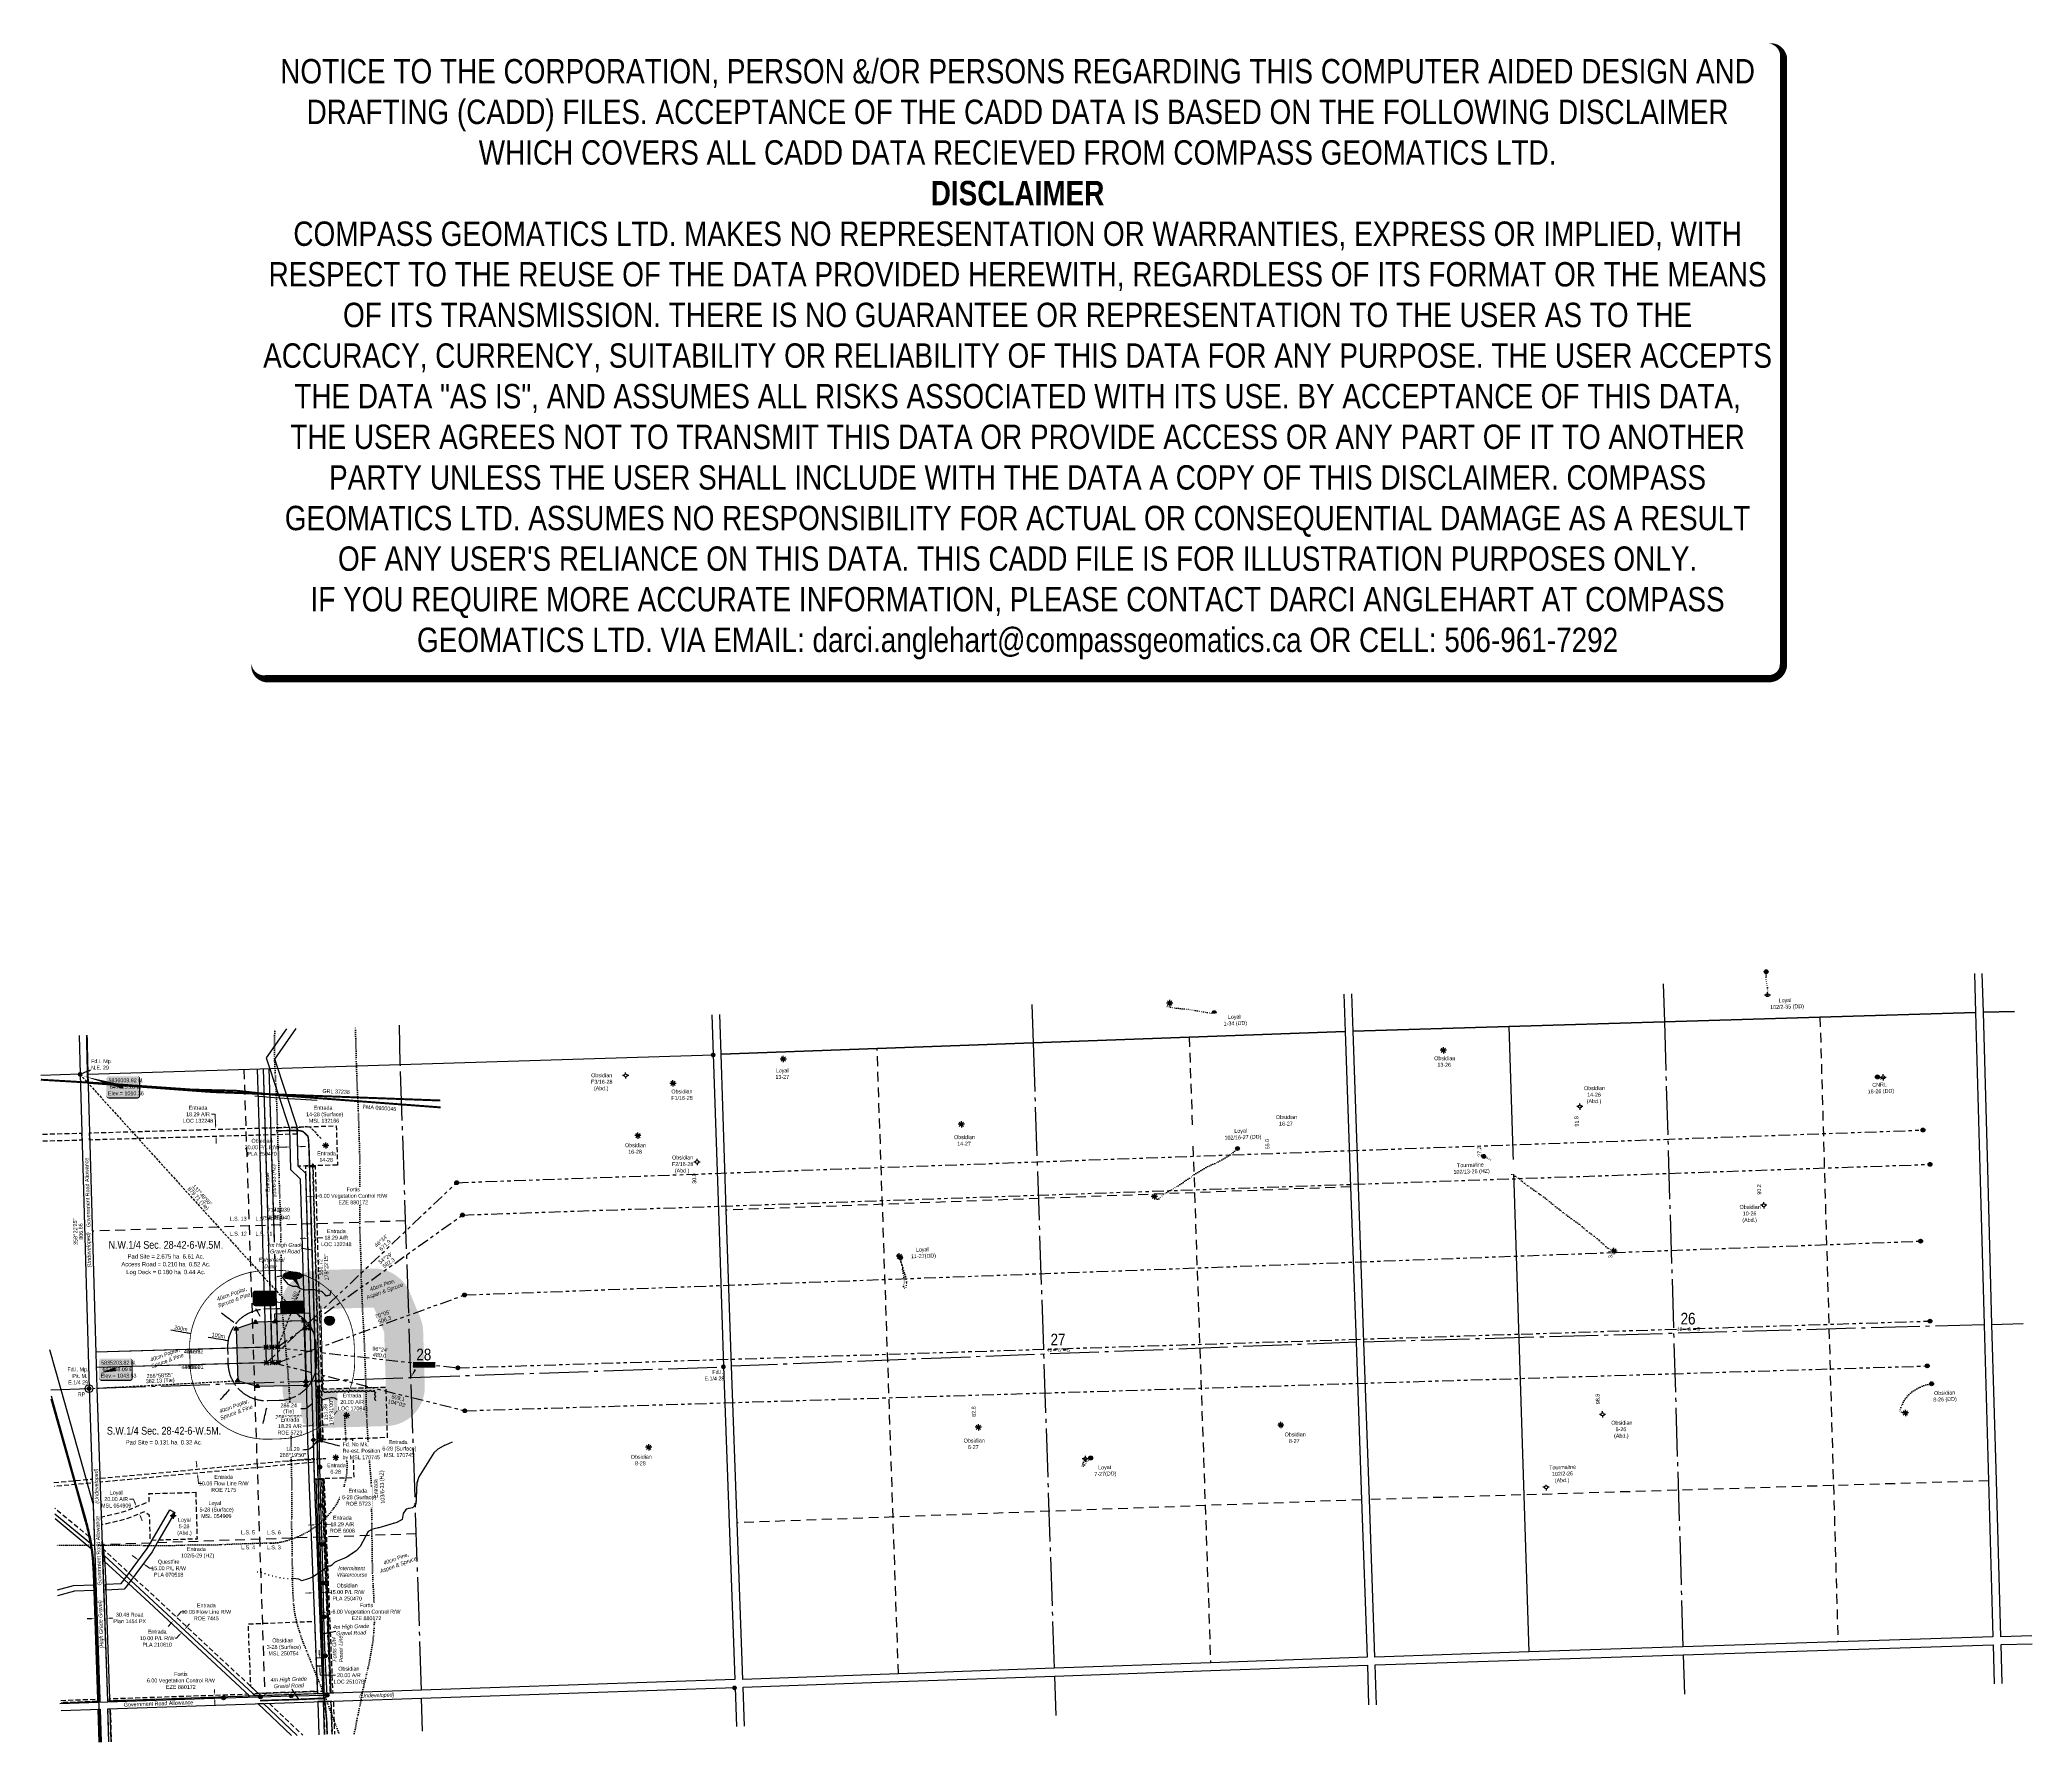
# Model space of a CAD drawing. Extents: x 634445 to 652632, y 5817173 to 5838663.
# Drawn here: x 647522 to 652632, y 5834297 to 5838663 of the extents above; entities that cross this region are included whole.
import ezdxf
from ezdxf.enums import TextEntityAlignment as Align

# ---------------------------------------------------------------- set-up
doc = ezdxf.new("R2010")
doc.units = 0
doc.header["$LTSCALE"] = 5
doc.header["$PDSIZE"] = 0.5
for name, pattern in [('0', [1, 1, 0]), ('CENTERLINEX3', [5, 2.5, -1, 0.5, -1]), ('foc-ACCESSROAD', [3.75, 2.5, -1.25]), ('foc-BUFFER', [16.75, 15, -1.75]), ('foc-DOT', [1, 0.2, -0.8]), ('foc-DRILLPATH', [14.75, 6, -1.75, 1.75, -1.75, 1.75, -1.75]), ('foc-FLOWLINE', [3.75, 2.5, -1.25]), ('foc-LSD', [8, 5, -3]), ('foc-QUARTERLINE', [33, 25, -3, 2, -3]), ('foc-TIELINE', [1.875, 1.25, -0.625]), ('foc-TOPO-ephemeral', [6.25, 3.125, -0.625, 0.625, -0.625, 0.625, -0.625]), ('foc-WHEELTRACKS', [2, 0.4, -1.6]), ('POWERLINE5', [7.8, 2.4, -0.6, 0.6, -0.6, 0.6, -0.6, 2.4]), ('UG_PIPE', [1.875, 1.25, -0.625])]:
    doc.linetypes.add(name, pattern=pattern)
doc.layers.get('Defpoints').update_dxf_attribs({"color": 9})
for name, color, linetype in [('10', 1, 'Continuous'), ('35', 37, 'Continuous'), ('9', 3, 'Continuous'), ('AS-DRILL', 8, 'foc-DOT'), ('AS-DRILL-T', 8, 'Continuous'), ('AS-FENCE', 48, 'foc-FENCE'), ('AS-PIPE-UG', 44, 'UG_PIPE'), ('AS-POWER', 104, 'foc-POWER'), ('AS-POWER-EXISTING', 72, 'POWERLINE5'), ('AS-POWER-EXISTING-ANC', 72, 'Continuous'), ('AS-ROADS', 254, 'Continuous'), ('AS-SYMBOL', 7, 'Continuous'), ('AS-TELUS', 224, 'foc-TEL'), ('AS-UNDERLAY-H', 141, 'Continuous'), ('AUX-BUFFER', 7, 'foc-BUFFER'), ('C-AR', 13, 'foc-ACCESSROAD'), ('C-RW', 13, 'Continuous'), ('C-SYMBOL', 7, 'Continuous'), ('C-WS', 13, 'foc-ACCESSROAD'), ('C-WS-S', 8, 'Continuous'), ('DETAIL-T', 7, 'Continuous'), ('F-AR', 190, 'foc-ACCESSROAD'), ('F-EZE', 190, 'foc-FLOWLINE'), ('F-FLOWLINE', 190, 'foc-FLOWLINE'), ('F-RW', 190, 'Continuous'), ('F-WS', 190, 'foc-ACCESSROAD'), ('F-WS-S', 8, 'Continuous'), ('L-AREAREQUIRED', 7, 'Continuous'), ('L-AREAWORK', 5, 'Continuous'), ('L-BD', 7, 'Continuous'), ('L-MON', 1, 'Continuous'), ('L-ROAD-T', 7, 'Continuous'), ('L-SEC', 7, 'Continuous'), ('L-SECLBL', 7, 'Continuous'), ('L-SECQ', 8, 'foc-QUARTERLINE'), ('L-SECTION-LSD', 7, 'foc-LSD'), ('L-TIE', 7, 'foc-TIELINE'), ('L-TIE-T', 7, 'Continuous'), ('L-TITLEDB', 4, 'Continuous'), ('L-TITLEDB-T', 4, 'Continuous'), ('P-BUFFER-H 30m', 51, 'Continuous'), ('P-CROSSINGS', 250, 'Continuous'), ('P-ELEVATION', 7, 'Continuous'), ('P-PDRILLPATH', 12, 'foc-DRILLPATH'), ('P-PROPOSED', 10, 'Continuous'), ('P-PROPOSED-H', 21, 'Continuous'), ('P-TEMP-BLOCKS', 250, 'Continuous'), ('P-TEMP-H', 41, 'Continuous'), ('P-TEMP_LOG DECK', 46, 'Continuous'), ('ROE', 35, 'Continuous'), ('T-BUSH', 110, '0'), ('T-BUSH-T', 110, 'Continuous'), ('T-CREEK', 160, 'Continuous'), ('T-DRAW', 143, 'foc-TOPO-ephemeral'), ('T-SLOPE', 48, 'Continuous'), ('T-TIE', 201, 'foc-TIELINE'), ('T-WATER-P3', 160, 'foc-WHEELTRACKS'), ('T-WATER-T', 170, 'Continuous')]:
    doc.layers.add(name, color=color, linetype=linetype)
doc.layers.add('AS-FMA BOUNDARY', color=7, linetype='Continuous', true_color=0x008f47, transparency=0.7)
doc.layers.add('AS-TRAPPER BOUNDARY', color=7, linetype='CENTERLINEX3', true_color=0xb85c00, transparency=0.6)
doc.layers.add('AS-FMA-T', color=7, linetype='Continuous', true_color=0x00b386)
doc.layers.add('AS-TRAPPER-T', color=7, linetype='Continuous', true_color=0xc26100)
for name, color, linetype, lineweight in [('C-AR-T', 13, 'Continuous', 9), ('C-RW-T', 13, 'Continuous', 9), ('C-WS-T', 13, 'Continuous', 9), ('F-AR-T', 190, 'Continuous', 9), ('F-EZE-T', 190, 'Continuous', 9), ('F-FLOWLINE-T', 190, 'Continuous', 9), ('F-RW-T', 190, 'Continuous', 9), ('F-WS-T', 190, 'Continuous', 9), ('T-TEXT', 48, 'Continuous', 18), ('T-TIE-T', 201, 'Continuous', 18)]:
    doc.layers.add(name, color=color, linetype=linetype, lineweight=lineweight)
doc.layers.add('DISCLAIMER', color=7, linetype='Continuous', plot=False)
doc.layers.add('P-DRILL-OFFSET', color=7, linetype='Continuous', true_color=0xcccccc, plot=False)
doc.layers.add('Z-DRILL-POINT', color=7, linetype='Continuous', true_color=0x7575ff, plot=False)
doc.styles.add('100L', font='ARIALN.TTF', dxfattribs={"height": 11})
doc.styles.add('175L', font='ARIALN.TTF', dxfattribs={"height": 20})
doc.styles.add('80', font='ARIALN.TTF', dxfattribs={"height": 10})
doc.styles.add('80CG', font='ARIALN.TTF', dxfattribs={"height": 10})
doc.styles.add('80L', font='ARIALN.TTF', dxfattribs={"height": 10})
doc.styles.add('80LS', font='ARIALNI.TTF', dxfattribs={"height": 10})
doc.styles.add('BOLD', font='ARIALNB.TTF')
doc.styles.add('Crossing', font='ARIALN.TTF', dxfattribs={"height": 10})
doc.styles.add('foc-LtypeFont', font='ARIALN.TTF', dxfattribs={"height": 7.35})
doc.styles.add('SIMPLEX', font='ARIALN.TTF')
doc.linetypes.add('foc-FENCE', pattern='A,10,-1,["X",foc-LtypeFont,S=0.2,R=0,X=-0.625,Y=-0.75],-1.24', length=12.24)
doc.linetypes.add('foc-POWER', pattern='A,6,-1,["P",foc-LtypeFont,S=0.2,R=0,X=-0.625,Y=-0.75],-1.24,4', length=12.24)
doc.linetypes.add('foc-TEL', pattern='A,2,-1,["T",foc-LtypeFont,S=0.2,R=0,X=-0.425,Y=-0.75],-1.24,8', length=12.24)
doc.linetypes.add('foc-TOPO-flowdirection-NOLINE', pattern='A,0,[">",foc-LtypeFont,S=0.3,R=0,X=0,Y=-0.945],-20,[">",foc-LtypeFont,S=0.3,R=0,X=0,Y=-0.945],0', length=20)
doc.dimstyles.new('CG2011', dxfattribs={"dimscale": 5, "dimtxt": 9, "dimasz": 2, "dimexe": 0.2, "dimexo": 0.0625, "dimgap": 0.5, "dimtad": 0, "dimtih": 1, "dimtoh": 1, "dimzin": 0, "dimdsep": 46, "dimtxsty": '80CG', "dimcen": 0.1, "dimse1": 1, "dimse2": 1, "dimclrd": 256, "dimclrt": 256, "dimaunit": 1, "dimadec": 4, "dimazin": 0, "dimtfac": 0.06, "dimtofl": 0, "dimtmove": 0, "dimatfit": 1, "dimfxl": 0.2, "dimtolj": 1, "dimtzin": 0, "dimlwd": -1, "dimarcsym": 0})
doc.dimstyles.new('Compass 5 000', dxfattribs={"dimscale": 5, "dimtxt": 9, "dimasz": 2, "dimexe": 0.2, "dimexo": 0.0625, "dimgap": 0.5, "dimtad": 0, "dimtih": 1, "dimtoh": 1, "dimzin": 0, "dimdsep": 46, "dimtxsty": '80CG', "dimcen": 0.1, "dimse1": 1, "dimse2": 1, "dimclrd": 256, "dimclrt": 256, "dimaunit": 1, "dimadec": 4, "dimazin": 0, "dimtfac": 0.06, "dimtofl": 0, "dimtmove": 0, "dimatfit": 1, "dimfxl": 0.2, "dimtolj": 1, "dimtzin": 0, "dimlwd": -1, "dimarcsym": 0})

# ---------------------------------------------------------------- blocks, each defined once
blk = doc.blocks.new('POWERPOLE')
h = blk.add_hatch(color=255)
edge = h.paths.add_edge_path()
edge.add_arc((0, 0), 0.96, 0, 360)
at = {"linetype": 'Continuous'}
for p, q in [((0.7, -0.7), (-0.7, 0.7)), ((-0.7, -0.7), (0.7, 0.7))]:
    blk.add_line(p, q, dxfattribs=at)
blk.add_circle((0, 0), 0.96, dxfattribs=at)
blk = doc.blocks.new('fdia')
at = {"color": 255, "const_width": 1}
blk.add_lwpolyline([(-0.5, 0, 1), (0.5, 0, 1)], format="xyb", close=True, dxfattribs=at)
blk = doc.blocks.new('Fdiaa')
blk.add_blockref('fdia', (0, 0))
blk = doc.blocks.new('fdib')
at = {"color": 1, "const_width": 1.6}
blk.add_lwpolyline([(-0.4, 0, 1), (0.4, 0, 1)], format="xyb", close=True, dxfattribs=at)
at = {"color": 1}
blk.add_circle((0, 0), 0.8, dxfattribs=at)
blk = doc.blocks.new('Fdibb')
blk.add_blockref('fdib', (0, 0))
blk = doc.blocks.new('fdicc')
for name in ['Fdibb', 'Fdiaa']:
    blk.add_blockref(name, (0, 0))
blk = doc.blocks.new('FDI')
blk.add_blockref('fdicc', (0, 0))
blk = doc.blocks.new('*U418')
at = {"color": 210}
blk.add_line((1.1, 0), (-1.1, 0), dxfattribs=at)
at = {"layer": 'AS-SYMBOL', "color": 210, "flags": 128}
blk.add_lwpolyline([(0, -2.3), (0, 0)], dxfattribs=at)
blk = doc.blocks.new('L-SECLBL')
at = {"layer": '9', "color": 7}
for p, q in [((-5.1, -27.8), (-12.3, -27.8)), ((20.7, -27.8), (13.5, -27.8))]:
    blk.add_line(p, q, dxfattribs=at)
at = {"layer": '10', "color": 2, "style": 'SIMPLEX'}
blk.add_attdef('SEC', text='', height=30, dxfattribs=at).set_placement((0, 0), align=Align.MIDDLE)
at = {"layer": '10', "color": 5, "style": '80L'}
blk.add_attdef('TWP', text='', height=9.5, dxfattribs=at).set_placement((-14.4, -27.4), align=Align.MIDDLE_RIGHT)
blk.add_attdef('RGE', text='', height=9.5, dxfattribs=at).set_placement((3.6, -27.4), align=Align.MIDDLE_CENTER)
blk.add_attdef('MER', text='', height=9.5, dxfattribs=at).set_placement((23.2, -27.4), align=Align.MIDDLE_LEFT)
blk = doc.blocks.new('*D406')
at = {"layer": 'Defpoints', "color": 0, "transparency": 16777216}
for p in [(647936, 5835869.1), (647973.1, 5835870.4), (647936.6, 5835850.8)]:
    blk.add_point(p, dxfattribs=at)
at = {"layer": 'F-AR-T', "transparency": 16777216}
for p, q in [((647971.9, 5835907.4), (647961.9, 5835907.4)), ((647972.8, 5835880.4), (647971.9, 5835907.4)), ((647974.1, 5835842.1), (647974.4, 5835832.1))]:
    blk.add_line(p, q, dxfattribs=at)
for points in [[(647974.5, 5835880.4), (647971.1, 5835880.3), (647973.1, 5835870.4)], [(647975.8, 5835842.1), (647972.4, 5835842), (647973.8, 5835852.1)]]:
    blk.add_solid(points, dxfattribs=at)
at = {"layer": 'F-AR-T', "transparency": 16777216, "insert": (647927.6, 5835907.4), "char_height": 10, "attachment_point": 5, "style": '80CG'}
blk.add_mtext('\\A1;Entrada\\P18.29 A/R\\PLOC 132248', dxfattribs=at)
blk = doc.blocks.new('*D407')
at = {"layer": 'Defpoints', "color": 0, "transparency": 16777216}
for p in [(647769.5, 5834901.8), (647769.5, 5834901.8), (647777, 5834883.3)]:
    blk.add_point(p, dxfattribs=at)
at = {"layer": 'F-AR-T', "transparency": 16777216}
for p, q in [((647762.1, 5834920.4), (647752.1, 5834920.4)), ((647765.8, 5834911.1), (647762.1, 5834920.4)), ((647780.7, 5834874), (647784.5, 5834864.7))]:
    blk.add_line(p, q, dxfattribs=at)
for points in [[(647767.3, 5834911.7), (647764.3, 5834910.5), (647769.5, 5834901.8)], [(647782.3, 5834874.6), (647779.2, 5834873.4), (647777, 5834883.3)]]:
    blk.add_solid(points, dxfattribs=at)
at = {"layer": 'F-AR-T', "transparency": 16777216, "insert": (647717.8, 5834920.4), "char_height": 10, "attachment_point": 5, "style": '80CG'}
blk.add_mtext('\\A1;Loyal\\P20.00 A/R\\PMSL 054909', dxfattribs=at)
blk = doc.blocks.new('*D408')
at = {"layer": 'Defpoints', "color": 0, "transparency": 16777216}
for p in [(648209.3, 5835589.6), (648209.7, 5835574.4), (648228.6, 5835574.9)]:
    blk.add_point(p, dxfattribs=at)
at = {"layer": 'F-AR-T', "transparency": 16777216}
for p, q in [((648199.3, 5835589.4), (648189.3, 5835589.1)), ((648238.1, 5835590.5), (648248.1, 5835590.8))]:
    blk.add_line(p, q, dxfattribs=at)
for points in [[(648199.2, 5835591), (648199.3, 5835587.7), (648209.3, 5835589.6)], [(648238.1, 5835592.2), (648238.2, 5835588.8), (648228.1, 5835590.2)]]:
    blk.add_solid(points, dxfattribs=at)
at = {"layer": 'F-AR-T', "transparency": 16777216, "insert": (648282.4, 5835590.8), "char_height": 10, "attachment_point": 5, "style": '80CG'}
blk.add_mtext('\\A1;Entrada\\P18.29 A/R\\PLOC 132248', dxfattribs=at)
blk = doc.blocks.new('*D409')
at = {"layer": 'Defpoints', "color": 0, "transparency": 16777216}
for p in [(648222.4, 5835108.8), (648223.1, 5835093.1), (648241.5, 5835093.9)]:
    blk.add_point(p, dxfattribs=at)
at = {"layer": 'F-AR-T', "transparency": 16777216}
for p, q in [((648212.4, 5835108.4), (648191.9, 5835107.5)), ((648250.8, 5835110), (648260.8, 5835110.5))]:
    blk.add_line(p, q, dxfattribs=at)
for points in [[(648212.3, 5835110), (648212.5, 5835106.7), (648222.4, 5835108.8)], [(648250.7, 5835111.7), (648250.9, 5835108.4), (648240.8, 5835109.6)]]:
    blk.add_solid(points, dxfattribs=at)
at = {"layer": 'F-AR-T', "transparency": 16777216, "insert": (648163.3, 5835107.5), "char_height": 10, "attachment_point": 5, "style": '80CG', "bg_fill": 3, "box_fill_scale": 1.1, "bg_fill_color": 256, "bg_fill_true_color": 13158600, "bg_fill_transparency": 0}
blk.add_mtext('\\A1;Entrada\\P18.29 A/R\\PROE 5723', dxfattribs=at)
blk = doc.blocks.new('*D410')
at = {"layer": 'Defpoints', "color": 0, "transparency": 16777216}
for p in [(648229.4, 5834898.7), (648247.7, 5834899.3), (648230.9, 5834854.5)]:
    blk.add_point(p, dxfattribs=at)
at = {"layer": 'F-AR-T', "transparency": 16777216}
for p, q in [((648220.9, 5834854.1), (648210.9, 5834853.8)), ((648259.2, 5834855.4), (648269.2, 5834855.8))]:
    blk.add_line(p, q, dxfattribs=at)
for points in [[(648220.9, 5834855.8), (648221, 5834852.5), (648230.9, 5834854.5)], [(648259.2, 5834857.1), (648259.3, 5834853.8), (648249.2, 5834855.1)]]:
    blk.add_solid(points, dxfattribs=at)
at = {"layer": 'F-AR-T', "transparency": 16777216, "insert": (648297.8, 5834855.8), "char_height": 10, "attachment_point": 5, "style": '80CG'}
blk.add_mtext('\\A1;Entrada\\P18.29 A/R\\PROE 6008', dxfattribs=at)
blk = doc.blocks.new('*D411')
at = {"layer": 'Defpoints', "color": 0, "transparency": 16777216}
for p in [(648149.8, 5834423.8), (648150, 5834417.8)]:
    blk.add_point(p, dxfattribs=at)
at = {"layer": 'F-EZE-T', "transparency": 16777216}
for p, q in [((647968.7, 5834455.1), (647958.7, 5834455.1)), ((647969.6, 5834427.7), (647968.7, 5834455.1)), ((647970.5, 5834401.7), (647970.9, 5834391.7))]:
    blk.add_line(p, q, dxfattribs=at)
for points in [[(647971.3, 5834427.8), (647968, 5834427.6), (647970, 5834417.7)], [(647972.2, 5834401.7), (647968.9, 5834401.6), (647970.2, 5834411.7)]]:
    blk.add_solid(points, dxfattribs=at)
at = {"layer": 'F-EZE-T', "transparency": 16777216, "insert": (647883.6, 5834455.1), "char_height": 10, "attachment_point": 5, "style": '80CG', "bg_fill": 3, "box_fill_scale": 1.1, "bg_fill_color": 256, "bg_fill_true_color": 13158600, "bg_fill_transparency": 0}
blk.add_mtext('\\A1;Fortis\\P6.00 Vegetation Control R/W\\PEZE 880172', dxfattribs=at)
at = {"layer": 'Defpoints', "color": 0, "transparency": 16777216}
blk.add_point((647970, 5834417.7), dxfattribs=at)
blk = doc.blocks.new('*D412')
at = {"layer": 'Defpoints', "color": 0, "transparency": 16777216}
blk.add_point((648224.7, 5835696.8), dxfattribs=at)
at = {"layer": 'F-EZE-T', "transparency": 16777216}
for p, q in [((648214.7, 5835697), (648204.7, 5835696.7)), ((648240.7, 5835697.8), (648250.6, 5835698.2))]:
    blk.add_line(p, q, dxfattribs=at)
for points in [[(648214.6, 5835698.7), (648214.7, 5835695.4), (648224.7, 5835697.3)], [(648240.6, 5835699.5), (648240.7, 5835696.2), (648230.7, 5835697.5)]]:
    blk.add_solid(points, dxfattribs=at)
at = {"layer": 'F-EZE-T', "transparency": 16777216, "insert": (648325.8, 5835698.2), "char_height": 10, "attachment_point": 5, "style": '80CG', "bg_fill": 3, "box_fill_scale": 1.1, "bg_fill_color": 256, "bg_fill_true_color": 13158600, "bg_fill_transparency": 0}
blk.add_mtext('\\A1;Fortis\\P6.00 Vegetation Control R/W\\PEZE 880172', dxfattribs=at)
at = {"layer": 'Defpoints', "color": 0, "transparency": 16777216}
for p in [(648230.7, 5835697.5), (648230.7, 5835697)]:
    blk.add_point(p, dxfattribs=at)
blk = doc.blocks.new('*D413')
at = {"layer": 'Defpoints', "color": 0, "transparency": 16777216}
for p in [(647925.1, 5834997.6), (648028.5, 5835007.3), (648029.4, 5834997.2)]:
    blk.add_point(p, dxfattribs=at)
at = {"layer": 'F-FLOWLINE-T', "transparency": 16777216}
for p, q in [((647924.2, 5835007.5), (647923.2, 5835017.5)), ((647927, 5834977.6), (647928.6, 5834960.6)), ((647928.6, 5834960.6), (647938.6, 5834960.6))]:
    blk.add_line(p, q, dxfattribs=at)
for points in [[(647925.8, 5835007.7), (647922.5, 5835007.4), (647925.1, 5834997.6)], [(647928.6, 5834977.8), (647925.3, 5834977.5), (647926, 5834987.6)]]:
    blk.add_solid(points, dxfattribs=at)
at = {"layer": 'F-FLOWLINE-T', "transparency": 16777216, "insert": (647993.6, 5834960.6), "char_height": 10, "attachment_point": 5, "style": '80CG'}
blk.add_mtext('\\A1;Entrada\\P10.06 Flow Line R/W\\PROE 7175', dxfattribs=at)
blk = doc.blocks.new('*D414')
at = {"layer": 'Defpoints', "color": 0, "transparency": 16777216}
for p in [(647864.1, 5834608.5), (647903.9, 5834573.6), (647910.5, 5834581.2)]:
    blk.add_point(p, dxfattribs=at)
at = {"layer": 'F-FLOWLINE-T', "transparency": 16777216}
for p, q in [((647857.5, 5834601), (647850.9, 5834593.5)), ((647877.3, 5834623.6), (647883.9, 5834631.1)), ((647883.9, 5834631.1), (647893.9, 5834631.1))]:
    blk.add_line(p, q, dxfattribs=at)
for points in [[(647856.3, 5834602.1), (647858.8, 5834599.9), (647864.1, 5834608.5)], [(647876.1, 5834624.7), (647878.6, 5834622.5), (647870.8, 5834616.1)]]:
    blk.add_solid(points, dxfattribs=at)
at = {"layer": 'F-FLOWLINE-T', "transparency": 16777216, "insert": (647948.9, 5834631.1), "char_height": 10, "attachment_point": 5, "style": '80CG'}
blk.add_mtext('\\A1;Entrada\\P10.06 Flow Line R/W\\PROE 7445', dxfattribs=at)
blk = doc.blocks.new('*D415')
at = {"layer": 'Defpoints', "color": 0, "transparency": 16777216}
for p in [(647861.9, 5834613.7), (647892.4, 5834585.4)]:
    blk.add_point(p, dxfattribs=at)
at = {"layer": 'F-RW-T', "transparency": 16777216}
for p, q in [((647899.2, 5834592.8), (647906, 5834600.1)), ((647872, 5834563.5), (647862, 5834563.5)), ((647878.8, 5834570.8), (647872, 5834563.5))]:
    blk.add_line(p, q, dxfattribs=at)
for points in [[(647898, 5834593.9), (647900.4, 5834591.6), (647892.4, 5834585.4)], [(647877.6, 5834571.9), (647880, 5834569.6), (647885.6, 5834578.1)]]:
    blk.add_solid(points, dxfattribs=at)
at = {"layer": 'F-RW-T', "transparency": 16777216, "insert": (647822.9, 5834563.5), "char_height": 10, "attachment_point": 5, "style": '80CG', "bg_fill": 3, "box_fill_scale": 1.1, "bg_fill_color": 256, "bg_fill_true_color": 13158600, "bg_fill_transparency": 0}
blk.add_mtext('\\A1;Entrada\\P10.00 P/L R/W\\PPLA 210610', dxfattribs=at)
at = {"layer": 'Defpoints', "color": 0, "transparency": 16777216}
blk.add_point((647855.1, 5834606.4), dxfattribs=at)
blk = doc.blocks.new('*D416')
at = {"layer": 'Defpoints', "color": 0, "transparency": 16777216}
blk.add_point((647662.5, 5834638.5), dxfattribs=at)
at = {"layer": 'L-TITLEDB-T', "transparency": 16777216}
for p, q in [((647653.2, 5834613.6), (647643.2, 5834613.3)), ((647703.6, 5834615.1), (647715.3, 5834615.4))]:
    blk.add_line(p, q, dxfattribs=at)
for points in [[(647653.1, 5834615.2), (647653.2, 5834611.9), (647663.2, 5834613.8)], [(647703.6, 5834616.7), (647703.7, 5834613.4), (647693.6, 5834614.8)]]:
    blk.add_solid(points, dxfattribs=at)
at = {"layer": 'L-TITLEDB-T', "transparency": 16777216, "insert": (647752.4, 5834615.4), "char_height": 10, "attachment_point": 5, "style": '80CG', "bg_fill": 3, "box_fill_scale": 1.1, "bg_fill_color": 256, "bg_fill_true_color": 13158600, "bg_fill_transparency": 0}
blk.add_mtext('\\A1;30.48 Road\\PPlan 1454 PX', dxfattribs=at)
at = {"layer": 'Defpoints', "color": 0, "transparency": 16777216}
for p in [(647692.9, 5834639.4), (647693.6, 5834614.8)]:
    blk.add_point(p, dxfattribs=at)
blk = doc.blocks.new('GAS')
h = blk.add_hatch(color=255)
h.dxf.hatch_style = 1
edge = h.paths.add_edge_path()
edge.add_arc((0, 0), 0.9, 0, 360)
for p, q in [((-0.8, 0), (-1.6, 0)), ((-0.6, 0.6), (-1.1, 1.1)), ((0, 0.8), (0, 1.6)), ((0.6, 0.6), (1.1, 1.1)), ((1.6, 0), (0.8, 0)), ((-0.6, -0.6), (-1.1, -1.1)), ((0, -0.8), (0, -1.6)), ((1.1, -1.1), (0.6, -0.6))]:
    blk.add_line(p, q)
blk.add_circle((0, 0), 0.8)
blk = doc.blocks.new('GABD')
for p, q in [((-0.8, 0), (-1.6, 0)), ((0, 0.8), (0, 1.6)), ((1.6, 0), (0.8, 0)), ((0, -0.8), (0, -1.6))]:
    blk.add_line(p, q)
blk.add_circle((0, 0), 0.8)
blk = doc.blocks.new('SMONA')
blk.add_hatch(color=255).paths.add_polyline_path([(0, -1.5), (1.5, 0), (0, 1.5), (-1.5, 0)])
blk = doc.blocks.new('SMONAA')
blk.add_blockref('SMONA', (0, 0))
blk = doc.blocks.new('SMONB')
at = {"color": 1}
blk.add_solid([(0, 1.2), (1.2, 0), (-1.2, 0), (0, -1.2)], dxfattribs=at)
blk = doc.blocks.new('SMONBB')
blk.add_blockref('SMONB', (0, 0))
blk = doc.blocks.new('SMONCC')
for name in ['SMONAA', 'SMONBB']:
    blk.add_blockref(name, (0, 0))
blk = doc.blocks.new('FDIBAR')
blk.add_blockref('SMONCC', (0, 0))
blk = doc.blocks.new('STRIA')
blk.add_hatch(color=255).paths.add_polyline_path([(0, 1.5), (-1.5, -0.9), (1.4, -0.9)])
blk = doc.blocks.new('STRIAA')
blk.add_blockref('STRIA', (0, 0))
blk = doc.blocks.new('STRIB')
at = {"color": 1}
blk.add_solid([(-1.1, -0.7), (0, 1.1), (1, -0.7)], dxfattribs=at)
blk = doc.blocks.new('STRIBB')
blk.add_blockref('STRIB', (0, 0))
blk = doc.blocks.new('STRICC')
for name in ['STRIAA', 'STRIBB']:
    blk.add_blockref(name, (0, 0))
blk = doc.blocks.new('fdspike')
blk.add_blockref('STRICC', (0, 0))
blk = doc.blocks.new('WC')
at = {"layer": 'L-MON'}
h = blk.add_hatch(color=255, dxfattribs=at)
h.dxf.hatch_style = 1
edge = h.paths.add_edge_path()
edge.add_arc((0, 0), 0.9, 0, 360)
at = {"layer": 'L-MON', "color": 240, "flags": 128}
for points in [[(-0.6, 0.5), (-1.2, 1.1)], [(0.5, 0.6), (1.1, 1.2)], [(-1.2, -1.2), (-0.6, -0.6)], [(1.2, -1.2), (0.6, -0.6)]]:
    blk.add_lwpolyline(points, dxfattribs=at)
at = {"layer": 'L-MON', "color": 240}
for radius in [0.8, 0.373]:
    blk.add_circle((0, 0), radius, dxfattribs=at)
blk = doc.blocks.new('*D419')
at = {"layer": 'Defpoints', "color": 0, "transparency": 16777216}
for p in [(647775.1, 5834764), (647787, 5834754.8), (647787.2, 5834755.1)]:
    blk.add_point(p, dxfattribs=at)
at = {"layer": 'F-RW-T', "transparency": 16777216}
for p, q in [((647766.9, 5834769.7), (647758.8, 5834775.6)), ((647795.1, 5834748.9), (647803.1, 5834743)), ((647803.1, 5834743), (647813.1, 5834743))]:
    blk.add_line(p, q, dxfattribs=at)
for points in [[(647767.9, 5834771), (647765.9, 5834768.3), (647774.9, 5834763.7)], [(647796.1, 5834750.2), (647794.1, 5834747.5), (647787, 5834754.8)]]:
    blk.add_solid(points, dxfattribs=at)
at = {"layer": 'F-RW-T', "transparency": 16777216, "insert": (647852.2, 5834743), "char_height": 10, "attachment_point": 5, "style": '80CG'}
blk.add_mtext('\\A1;Questfire\\P15.00 P/L R/W\\PPLA 070518', dxfattribs=at)
blk = doc.blocks.new('plbh')
at = {"layer": 'L-MON'}
h = blk.add_hatch(color=255, dxfattribs=at)
h.dxf.hatch_style = 1
edge = h.paths.add_edge_path()
edge.add_arc((0, 0), 1.16, 0, 360)
h = blk.add_hatch(color=256, dxfattribs=at)
h.dxf.hatch_style = 1
h.paths.add_polyline_path([(-0.96, 0, 1), (0.96, 0, 1)])
h.paths.add_polyline_path([(0.91, 0, -1), (-0.91, 0, -1)], flags=16)
h.paths.add_polyline_path([(0.45, 0, -1), (-0.45, 0, -1)], flags=0)
h = blk.add_hatch(color=256, dxfattribs=at)
h.dxf.hatch_style = 1
h.paths.add_polyline_path([(-0.45, 0, 1), (0.45, 0, 1)])
h.paths.add_polyline_path([(0.4, 0, -1), (-0.4, 0, -1)], flags=16)
at = {"layer": 'L-MON', "color": 240}
for radius in [0.96, 0.91, 0.45, 0.4]:
    blk.add_circle((0, 0), radius, dxfattribs=at)
blk = doc.blocks.new('BH-Existing')
at = {"layer": 'AS-DRILL-T'}
h = blk.add_hatch(color=256, dxfattribs=at)
h.dxf.hatch_style = 1
edge = h.paths.add_edge_path()
edge.add_arc((0, 0), 0.5, 0, 360)
blk.add_circle((0, 0), 0.5, dxfattribs=at)
blk = doc.blocks.new('*U520')
h = blk.add_hatch(color=254)
edge = h.paths.add_edge_path()
edge.add_line((-36.5, -28.5), (36.5, -28.5))
edge.add_arc((36.5, -22.5), 6, 270, 360)
edge.add_line((42.5, -22.5), (42.5, 21))
edge.add_arc((36.5, 21), 6, 0, 90)
edge.add_line((36.5, 27), (-36.5, 27))
edge.add_arc((-36.5, 21), 6, 90, 180)
edge.add_line((-42.5, 21), (-42.5, -22.5))
edge.add_arc((-36.5, -22.5), 6, 180, 270)
at = {"color": 1, "flags": 128}
blk.add_lwpolyline([(-101.8, 27.4, 0, 10, 0), (0, 0, 5, 5, 0)], format="xyseb", dxfattribs=at)
blk.add_lwpolyline([(-36.5, -28.5, 3, 3, 0), (36.5, -28.5, 3, 3, 0.414214), (42.5, -22.5, 3, 3, 0), (42.5, 21, 3, 0, 0.414214), (36.5, 27, 0, 0, 0), (-36.5, 27, 0, 0, 0.414214), (-42.5, 21, 0, 0, 0), (-42.5, -22.5, 0, 3, 0.414214)], format="xyseb", close=True, dxfattribs=at)
at = {"color": 1, "style": '80'}
blk.add_attdef('ENTER_TEXT_001', (-36.7, -5), '', height=10, dxfattribs=at)
blk = doc.blocks.new('*U456')
h = blk.add_hatch(color=254)
edge = h.paths.add_edge_path()
edge.add_line((-36.5, -28.5), (36.5, -28.5))
edge.add_arc((36.5, -22.5), 6, 270, 360)
edge.add_line((42.5, -22.5), (42.5, 21))
edge.add_arc((36.5, 21), 6, 0, 90)
edge.add_line((36.5, 27), (-36.5, 27))
edge.add_arc((-36.5, 21), 6, 90, 180)
edge.add_line((-42.5, 21), (-42.5, -22.5))
edge.add_arc((-36.5, -22.5), 6, 180, 270)
at = {"color": 1, "flags": 128}
blk.add_lwpolyline([(-36.5, -28.5, 3, 3, 0), (36.5, -28.5, 3, 3, 0.414214), (42.5, -22.5, 3, 3, 0), (42.5, 21, 3, 0, 0.414214), (36.5, 27, 0, 0, 0), (-36.5, 27, 0, 0, 0.414214), (-42.5, 21, 0, 0, 0), (-42.5, -22.5, 0, 3, 0.414214)], format="xyseb", close=True, dxfattribs=at)
blk.add_lwpolyline([(-38.1, -8.9, 0, 10, 0), (0, 0, 5, 5, 0)], format="xyseb", dxfattribs=at)
at = {"color": 1, "style": '80'}
blk.add_attdef('ENTER_TEXT_001', (-36.7, -5), '', height=10, dxfattribs=at)
blk = doc.blocks.new('*U458')
at = {"layer": '35', "color": 3}
blk.add_circle((0, 0), 10, dxfattribs=at)
at = {"layer": '35', "color": 3, "style": '80'}
blk.add_attdef('RP_001', (-29, -19.9), '', height=10, dxfattribs=at)
blk = doc.blocks.new('*D468')
at = {"layer": 'C-RW-T', "transparency": 16777216}
for p, q in [((648213.3, 5834679.6), (648203.3, 5834679.2)), ((648248.2, 5834681), (648271, 5834681.9))]:
    blk.add_line(p, q, dxfattribs=at)
for points in [[(648213.2, 5834681.2), (648213.3, 5834677.9), (648223.2, 5834680)], [(648248.2, 5834682.7), (648248.3, 5834679.3), (648238.2, 5834680.6)]]:
    blk.add_solid(points, dxfattribs=at)
at = {"layer": 'Defpoints', "color": 0, "transparency": 16777216}
for p in [(648223, 5834685.7), (648238, 5834686.3), (648238.2, 5834680.6)]:
    blk.add_point(p, dxfattribs=at)
at = {"layer": 'C-RW-T', "transparency": 16777216, "insert": (648310.1, 5834681.9), "char_height": 10, "attachment_point": 5, "style": '80CG'}
blk.add_mtext('\\A1;Obsidian\\P15.00 P/L R/W\\PPLA 250470', dxfattribs=at)
blk = doc.blocks.new('*D469')
at = {"layer": 'C-RW-T', "transparency": 16777216}
for p, q in [((648153.3, 5835823.3), (648131.3, 5835822.7)), ((648193.3, 5835824.5), (648203.3, 5835824.7))]:
    blk.add_line(p, q, dxfattribs=at)
for points in [[(648153.2, 5835825), (648153.3, 5835821.7), (648163.3, 5835823.6)], [(648193.2, 5835826.1), (648193.3, 5835822.8), (648183.3, 5835824.2)]]:
    blk.add_solid(points, dxfattribs=at)
at = {"layer": 'Defpoints', "color": 0, "transparency": 16777216}
for p in [(648163.2, 5835826.1), (648163.3, 5835823.6), (648183.2, 5835826.6)]:
    blk.add_point(p, dxfattribs=at)
at = {"layer": 'C-RW-T', "transparency": 16777216, "insert": (648091.8, 5835822.7), "char_height": 10, "attachment_point": 5, "style": '80CG'}
blk.add_mtext('\\A1;Obsidian\\P20.00 P/L R/W\\PPLA 250470', dxfattribs=at)
blk = doc.blocks.new('TRIA')
blk.add_hatch(color=255).paths.add_polyline_path([(0, 1.5), (-1.5, -0.9), (1.4, -0.9)])
blk = doc.blocks.new('TRIAA')
blk.add_blockref('TRIA', (0, 0))
blk = doc.blocks.new('TRIB')
at = {"color": 1}
blk.add_lwpolyline([(-1.1, -0.7), (0, 1.1), (1, -0.7)], close=True, dxfattribs=at)
blk = doc.blocks.new('TRIBB')
blk.add_blockref('TRIB', (0, 0))
blk = doc.blocks.new('TRICC')
for name in ['TRIAA', 'TRIBB']:
    blk.add_blockref(name, (0, 0))
blk = doc.blocks.new('plspike')
blk.add_blockref('TRICC', (0, 0))
blk = doc.blocks.new('*U526')
at = {"layer": 'P-ELEVATION'}
h = blk.add_hatch(color=111, dxfattribs=at)
h.dxf.hatch_style = 1
edge = h.paths.add_edge_path()
edge.add_ellipse((0, 0), major_axis=(-24.4, 0), ratio=0.410256, start_angle=0, end_angle=360)
at = {"layer": 'P-ELEVATION', "color": 7, "flags": 128}
blk.add_lwpolyline([(0, 0, 12.5, 0, 0), (20.3, -33.7, 0, 0, 0)], format="xyseb", dxfattribs=at)
at = {"layer": 'P-ELEVATION', "color": 7}
blk.add_ellipse((0, 0), major_axis=(-24.4, 0), ratio=0.410256, dxfattribs=at)
at = {"layer": 'P-ELEVATION', "style": '80'}
blk.add_attdef('ELEVATION', text='', height=10, dxfattribs=at).set_placement((0, 0), align=Align.MIDDLE_CENTER)
blk = doc.blocks.new('TEMP')
h = blk.add_hatch(color=255)
h.dxf.hatch_style = 1
h.paths.add_polyline_path([(0, 0.3), (-0.7, 1.2), (-0.7, 0.7), (-1.2, 0.7), (-0.3, 0), (-1.2, -0.7), (-0.7, -0.7), (-0.7, -1.2), (0, -0.3), (0.7, -1.2), (0.7, -0.7), (1.2, -0.7), (0.3, 0), (1.2, 0.7), (0.7, 0.7), (0.7, 1.2)])
h.paths.add_polyline_path([(0.6, 0.8), (0.6, 0.6), (0.8, 0.6), (0.1, 0), (0.8, -0.6), (0.6, -0.6), (0.6, -0.8), (0, -0.1), (-0.6, -0.8), (-0.6, -0.6), (-0.8, -0.6), (-0.1, 0), (-0.8, 0.6), (-0.6, 0.6), (-0.6, 0.8), (0, 0.1)], flags=16)
h = blk.add_hatch(color=1)
h.dxf.hatch_style = 1
h.paths.add_polyline_path([(0, 0.1), (-0.6, 0.8), (-0.6, 0.6), (-0.8, 0.6), (-0.1, 0), (-0.8, -0.6), (-0.6, -0.6), (-0.6, -0.8), (0, -0.1), (0.6, -0.8), (0.6, -0.6), (0.8, -0.6), (0.1, 0), (0.8, 0.6), (0.6, 0.6), (0.6, 0.8)])
at = {"color": 1}
for p, q in [((-0.1, 0), (0.1, 0)), ((0, 0.1), (0, -0.1))]:
    blk.add_line(p, q, dxfattribs=at)
at = {"color": 255, "flags": 128}
blk.add_lwpolyline([(-0.3, 0), (-1.2, 0.7), (-0.7, 0.7), (-0.7, 1.2), (0, 0.3), (0.7, 1.2), (0.7, 0.7), (1.2, 0.7), (0.3, 0), (1.2, -0.7), (0.7, -0.7), (0.7, -1.2), (0, -0.3), (-0.7, -1.2), (-0.7, -0.7), (-1.2, -0.7)], close=True, dxfattribs=at)
at = {"color": 1, "flags": 128}
blk.add_lwpolyline([(-0.1, 0), (-0.8, 0.6), (-0.6, 0.6), (-0.6, 0.8), (0, 0.1), (0.6, 0.8), (0.6, 0.6), (0.8, 0.6), (0.1, 0), (0.8, -0.6), (0.6, -0.6), (0.6, -0.8), (0, -0.1), (-0.6, -0.8), (-0.6, -0.6), (-0.8, -0.6)], close=True, dxfattribs=at)
blk = doc.blocks.new('*D536')
at = {"layer": 'Defpoints', "color": 0, "transparency": 16777216}
blk.add_point((648258.5, 5834631.8), dxfattribs=at)
at = {"layer": 'F-EZE-T', "transparency": 16777216}
for p, q in [((648248.6, 5834630.1), (648238.6, 5834629.7)), ((648274.6, 5834631.1), (648284.6, 5834631.5))]:
    blk.add_line(p, q, dxfattribs=at)
for points in [[(648274.5, 5834632.8), (648274.6, 5834629.5), (648264.6, 5834630.7)], [(648248.5, 5834631.7), (648248.7, 5834628.4), (648258.6, 5834630.5)]]:
    blk.add_solid(points, dxfattribs=at)
at = {"layer": 'F-EZE-T', "transparency": 16777216, "insert": (648359.7, 5834631.5), "char_height": 10, "attachment_point": 5, "style": '80CG', "bg_fill": 3, "box_fill_scale": 1.1, "bg_fill_color": 256, "bg_fill_true_color": 13158600, "bg_fill_transparency": 0}
blk.add_mtext('\\A1;Fortis\\P6.00 Vegetation Control R/W\\PEZE 880172', dxfattribs=at)
at = {"layer": 'Defpoints', "color": 0, "transparency": 16777216}
for p in [(648264.5, 5834632), (648264.6, 5834630.7)]:
    blk.add_point(p, dxfattribs=at)
blk = doc.blocks.new('xing2')
h = blk.add_hatch(color=50)
h.dxf.hatch_style = 1
edge = h.paths.add_edge_path()
edge.add_ellipse((0, 0), major_axis=(-12.5, 0), ratio=0.816297, start_angle=0, end_angle=360)
h = blk.add_hatch(color=250)
h.dxf.hatch_style = 1
edge = h.paths.add_edge_path()
edge.add_ellipse((0, -2), major_axis=(-12.5, 0), ratio=0.816297, start_angle=0, end_angle=180)
edge.add_line((12.5, -2), (12.5, 0))
edge.add_ellipse((0, 0), major_axis=(-12.5, 0), ratio=0.816297, start_angle=0, end_angle=180, ccw=False)
edge.add_line((-12.5, 0), (-12.5, -2))
at = {"color": 250}
blk.add_ellipse((0, 0), major_axis=(-12.5, 0), ratio=0.816297, dxfattribs=at)
blk.add_ellipse((0, -2), major_axis=(-12.5, 0), ratio=0.816297, start_param=0, end_param=3.141593, dxfattribs=at)
at = {"color": 250, "style": 'Crossing'}
blk.add_attdef('CROSSING', text='', height=9, dxfattribs=at).set_placement((0.1, 0), align=Align.MIDDLE_CENTER)
at = {"color": 250, "style": 'Crossing', "flags": 1}
for tag, p in [('DESCRIPTION', (0.1, -25.8)), ('LOCATION', (0.1, -39.3)), ('DWG_REF', (0.1, -52.8)), ('OWNER', (0.1, -12.5))]:
    blk.add_attdef(tag, text='', height=9, dxfattribs=at).set_placement(p, align=Align.MIDDLE_CENTER)
blk = doc.blocks.new('*U587')
at = {"true_color": 0xff8aff}
h = blk.add_hatch(color=211, dxfattribs=at)
edge = h.paths.add_edge_path()
edge.add_line((-24, -20), (24, -20))
edge.add_arc((24, -14), 6, 270, 360)
edge.add_line((30, -14), (30, 12.5))
edge.add_arc((24, 12.5), 6, 0, 90)
edge.add_line((24, 18.5), (-24, 18.5))
edge.add_arc((-24, 12.5), 6, 90, 180)
edge.add_line((-30, 12.5), (-30, -14))
edge.add_arc((-24, -14), 6, 180, 270)
at = {"color": 250, "flags": 128}
blk.add_lwpolyline([(-24, -20, 3, 3, 0), (24, -20, 3, 3, 0.414214), (30, -14, 3, 3, 0), (30, 12.5, 3, 0, 0.414214), (24, 18.5, 0, 0, 0), (-24, 18.5, 0, 0, 0.414214), (-30, 12.5, 0, 0, 0), (-30, -14, 0, 3, 0.414214)], format="xyseb", close=True, dxfattribs=at)
at = {"flags": 128}
blk.add_lwpolyline([(52, -16.7, 0, 7.5, 0), (0, 0, 0, 0, 0)], format="xyseb", dxfattribs=at)
at = {"color": 250}
for tag, p, height, style in [('TEMP_AREA_W1_001', (-9.2, 2.2), 12, 'BOLD'), ('ENTER_TEXT_001', (-30.7, -12.8), 9, '80')]:
    blk.add_attdef(tag, p, '', height=height, dxfattribs=dict(at, style=style))
blk = doc.blocks.new('Disclaimer_Legal')
at = {"layer": 'DISCLAIMER', "color": 254, "flags": 128}
blk.add_lwpolyline([(-3613, -1105, 37.5, 37.5, 0), (4096, -1105, 37.5, 37.5, 0.414214), (4171, -1030, 37.5, 37.5, 0), (4171, 2079, 37.5, 0, 0.414214), (4096, 2154, 0, 0, 0), (-3613, 2154, 0, 0, 0.414214), (-3688, 2079, 0, 0, 0), (-3688, -1030, 0, 37.5, 0.414214)], format="xyseb", close=True, dxfattribs=at)
at = {"layer": 'DISCLAIMER', "color": 254, "insert": (242, 534), "char_height": 125, "width": 7717.57, "attachment_point": 5, "style": '80'}
blk.add_mtext('NOTICE TO THE CORPORATION, PERSON &/OR PERSONS REGARDING THIS COMPUTER AIDED DESIGN AND DRAFTING (CADD) FILES. ACCEPTANCE OF THE CADD DATA IS BASED ON THE FOLLOWING DISCLAIMER WHICH COVERS ALL CADD DATA RECIEVED FROM COMPASS GEOMATICS LTD.\\P{\\fArial Narrow|b1|i0|c0|p34;DISCLAIMER}\\PCOMPASS GEOMATICS LTD. MAKES NO REPRESENTATION OR WARRANTIES, EXPRESS OR IMPLIED, WITH RESPECT TO THE REUSE OF THE DATA PROVIDED HEREWITH, REGARDLESS OF ITS FORMAT OR THE MEANS OF ITS TRANSMISSION. THERE IS NO GUARANTEE OR REPRESENTATION TO THE USER AS TO THE ACCURACY, CURRENCY, SUITABILITY OR RELIABILITY OF THIS DATA FOR ANY PURPOSE. THE USER ACCEPTS THE DATA "AS IS", AND ASSUMES ALL RISKS ASSOCIATED WITH ITS USE. BY ACCEPTANCE OF THIS DATA, THE USER AGREES NOT TO TRANSMIT THIS DATA OR PROVIDE ACCESS OR ANY PART OF IT TO ANOTHER PARTY UNLESS THE USER SHALL INCLUDE WITH THE DATA A COPY OF THIS DISCLAIMER. COMPASS GEOMATICS LTD. ASSUMES NO RESPONSIBILITY FOR ACTUAL OR CONSEQUENTIAL DAMAGE AS A RESULT OF ANY USER\'S RELIANCE ON THIS DATA. THIS CADD FILE IS FOR ILLUSTRATION PURPOSES ONLY.\\PIF YOU REQUIRE MORE ACCURATE INFORMATION, PLEASE CONTACT DARCI ANGLEHART AT COMPASS GEOMATICS LTD. VIA EMAIL: darci.anglehart@compassgeomatics.ca OR CELL: 506-961-7292', dxfattribs=at)

msp = doc.modelspace()

# ---------------------------------------------------------------- hatches: boundary and pattern name
at = {"layer": 'AS-ROADS'}
h = msp.add_hatch(color=256, dxfattribs=at)
h.dxf.hatch_style = 1
h.paths.add_polyline_path([(648256.503, 5834316.748), (648261.376, 5834316.914), (648261.051, 5834326.223), (648260.071, 5834343.004), (648259.502, 5834358.865), (648259.332, 5834372.796), (648258.005, 5834388.43), (648257.284, 5834399.039), (648256.269, 5834413.984), (648254.999, 5834415.074), (648254.353, 5834431.462), (648253.155, 5834433.358), (648252.382, 5834440.768), (648252.435, 5834448.066), (648252.382, 5834462.283), (648251.955, 5834475.191), (648251.469, 5834483.177), (648250.724, 5834500.919), (648250.222, 5834519.147), (648246.711, 5834518.218), (648247.172, 5834498.071), (648247.726, 5834485.011), (648248.178, 5834466.407), (648248.45, 5834449.663), (648248.396, 5834440.788), (648248.137, 5834430.556), (648246.719, 5834425.654), (648244.312, 5834421.156), (648241.185, 5834417.142), (648236.288, 5834413.837), (648230.79, 5834411.941), (648225.75, 5834411.032), (648213.18, 5834409.934), (648195.472, 5834409.053), (648183.561, 5834408.618), (648164.317, 5834408.15), (648153.27, 5834407.087), (648153.27, 5834403.693), (648164.656, 5834403.471), (648180.26, 5834403.541), (648198.377, 5834404.102), (648207.182, 5834404.71), (648219.672, 5834405.65), (648229.261, 5834406.213), (648235.495, 5834405.752), (648241.923, 5834405.159), (648246.03, 5834402.995), (648249.702, 5834398.895), (648251.702, 5834392.524), (648253.816, 5834366.798), (648254.746, 5834355.313), (648255.774, 5834334.901)])
at = {"layer": 'AS-UNDERLAY-H'}
h = msp.add_hatch(color=256, dxfattribs=at)
h.dxf.hatch_style = 1
h.paths.add_polyline_path([(648479.054, 5835271.973), (648536.444, 5835271.973), (648536.444, 5835257.19), (648479.054, 5835257.19)])
at = {"layer": 'P-BUFFER-H 30m'}
h = msp.add_hatch(color=256, dxfattribs=at)
h.dxf.hatch_style = 1
h.paths.add_polyline_path([(648470.93, 5835450.021, 0.31098669), (648375.75, 5835511.653), (648235.826, 5835507.682, 0.41423777), (648138.732, 5835404.908), (648143.947, 5835221.692), (648144.457, 5835200.482, 0.41574899), (648247.329, 5835102.961), (648412.212, 5835107.796, 0.41423554), (648509.209, 5835210.662), (648505.096, 5835350.565, 0.0911904), (648497.513, 5835385.925)])
h.paths.add_polyline_path([(648378.586, 5835411.723), (648405.169, 5835347.627), (648409.282, 5835207.724), (648244.399, 5835202.889), (648244.158, 5835212.879), (648238.164, 5835212.745), (648237.893, 5835224.114), (648237.642, 5835232.701), (648243.639, 5835232.872), (648238.662, 5835407.752)], flags=16)
at = {"layer": 'P-PROPOSED-H'}
h = msp.add_hatch(color=256, dxfattribs=at)
h.dxf.hatch_style = 1
h.paths.add_polyline_path([(648200.243, 5835377.84), (648075.346, 5835374.298), (648025.809, 5835356.973), (648029.602, 5835223.906), (648079.983, 5835209.72), (648204.915, 5835212.95)])
h = msp.add_hatch(color=256, dxfattribs=at)
h.dxf.hatch_style = 1
h.paths.add_polyline_path([(648124.712, 5835395.7), (648214.65, 5835398.25), (648215.787, 5835358.278), (648200.809, 5835357.854), (648200.243, 5835377.84), (648125.281, 5835375.714)])
at = {"layer": 'P-TEMP-H'}
h = msp.add_hatch(color=256, dxfattribs=at)
h.dxf.hatch_style = 1
h.paths.add_polyline_path([(648198.808, 5835427.804), (648138.85, 5835426.104), (648139.702, 5835396.125), (648199.661, 5835397.825)])

# ---------------------------------------------------------------- linework, layer by layer
at = {"layer": 'AS-DRILL', "flags": 128}
for points in [[(651953.245, 5836212.759), (651953.306, 5836212.741), (651953.767, 5836212.716), (651954.236, 5836212.74), (651954.745, 5836212.806), (651954.809, 5836212.998), (651954.358, 5836213.324), (651953.853, 5836213.489), (651953.328, 5836213.642), (651952.81, 5836213.886), (651952.472, 5836214.136), (651952.334, 5836214.062), (651952.232, 5836213.488), (651952.213, 5836212.827), (651952.192, 5836212.216), (651952.361, 5836211.931), (651952.969, 5836211.67), (651953.336, 5836211.462), (651953.388, 5836211.403), (651953.288, 5836211.39), (651953.048, 5836211.403), (651952.558, 5836211.367), (651952.276, 5836211.449), (651951.893, 5836211.867), (651951.47, 5836212.264), (651951.057, 5836212.671), (651950.923, 5836212.787), (651950.976, 5836212.689), (651951.56, 5836212.277), (651952.617, 5836212.38), (651953.02, 5836212.592), (651953.533, 5836212.848), (651953.93, 5836212.951), (651954.26, 5836212.951), (651954.28, 5836212.642), (651954.075, 5836212.155), (651953.687, 5836211.743), (651953.267, 5836211.73), (651952.426, 5836211.763), (651952.004, 5836211.81), (651951.868, 5836212.006), (651952.063, 5836212.182), (651952.269, 5836212.309), (651952.416, 5836212.413), (651952.524, 5836212.477), (651952.848, 5836212.657), (651953.2, 5836212.928), (651953.567, 5836213.35), (651953.909, 5836213.951), (651954.208, 5836214.62), (651954.477, 5836215.299), (651954.656, 5836215.965), (651954.666, 5836216.606), (651954.546, 5836217.252), (651954.415, 5836217.938), (651954.34, 5836218.726), (651954.302, 5836219.626), (651954.262, 5836220.585), (651954.183, 5836221.513), (651954.022, 5836222.518), (651953.793, 5836223.752), (651953.565, 5836225.296), (651953.374, 5836226.92), (651953.222, 5836228.576), (651953.077, 5836230.363), (651952.898, 5836232.228), (651952.654, 5836234.292), (651952.324, 5836236.532), (651951.983, 5836238.803), (651951.653, 5836241.054), (651951.299, 5836243.414), (651950.97, 5836245.925), (651950.672, 5836248.427), (651950.387, 5836250.829), (651950.144, 5836253.182), (651949.968, 5836255.608), (651949.866, 5836257.916), (651949.824, 5836260.246), (651949.842, 5836262.528), (651949.882, 5836264.78), (651949.902, 5836267.022), (651949.88, 5836269.352), (651949.823, 5836273.082)], [(650419.942, 5836192.679), (650418.94, 5836189.806), (650418.876, 5836189.614), (650418.281, 5836188.165), (650417.509, 5836187.231), (650416.984, 5836186.734), (650416.432, 5836186.137), (650415.656, 5836185.673), (650414.598, 5836185.59), (650413.417, 5836185.614), (650412.25, 5836185.178), (650411.044, 5836184.69), (650410.925, 5836184.656), (650410.886, 5836184.625), (650410.867, 5836184.615), (650410.878, 5836184.565), (650410.94, 5836184.517), (650411.091, 5836184.482), (650411.301, 5836184.478), (650411.582, 5836184.457), (650411.934, 5836184.378), (650412.367, 5836184.301), (650412.88, 5836184.217), (650413.502, 5836184.146), (650414.244, 5836184.099), (650415.107, 5836184.035), (650416.04, 5836183.944), (650417.055, 5836183.785), (650418.163, 5836183.549), (650419.324, 5836183.215), (650420.556, 5836182.823), (650421.858, 5836182.473), (650423.197, 5836182.184), (650424.496, 5836181.914), (650426.008, 5836181.55), (650427.55, 5836181.188), (650429.201, 5836180.859), (650430.95, 5836180.593), (650432.768, 5836180.368), (650434.606, 5836180.155), (650436.494, 5836179.923), (650438.472, 5836179.684), (650440.59, 5836179.439), (650442.87, 5836179.16), (650445.32, 5836178.865), (650447.941, 5836178.566), (650450.67, 5836178.3), (650453.491, 5836178.007), (650456.392, 5836177.696), (650459.302, 5836177.406), (650462.122, 5836177.143), (650464.84, 5836176.926), (650467.417, 5836176.716), (650469.896, 5836176.462), (650472.337, 5836176.157), (650474.769, 5836175.792), (650477.193, 5836175.387), (650479.546, 5836174.989), (650481.81, 5836174.579), (650484.014, 5836174.157), (650486.168, 5836173.753), (650488.3, 5836173.379), (650490.453, 5836172.995), (650492.677, 5836172.583), (650494.931, 5836172.173), (650497.185, 5836171.732), (650499.47, 5836171.282), (650501.754, 5836170.873), (650503.915, 5836170.539), (650505.924, 5836170.301), (650507.803, 5836170.039), (650509.604, 5836169.684), (650511.327, 5836169.307), (650512.948, 5836168.977), (650514.467, 5836168.714), (650515.864, 5836168.507), (650517.189, 5836168.348), (650518.446, 5836168.136), (650519.575, 5836167.871), (650520.603, 5836167.613), (650521.57, 5836167.412), (650522.485, 5836167.261), (650523.349, 5836167.157), (650524.082, 5836167.07), (650524.625, 5836166.967), (650525, 5836166.838), (650525.274, 5836166.696), (650525.529, 5836166.524), (650525.785, 5836166.352), (650526.04, 5836166.2), (650526.304, 5836166.068), (650526.568, 5836165.946), (650527.003, 5836165.779), (650533.256, 5836167.393), (650534.027, 5836168.037)], [(648328.317, 5834319.193), (648329.67, 5834325.946), (648331.09, 5834333.213), (648332.565, 5834340.651), (648334.114, 5834348.252), (648335.698, 5834356.044), (648337.309, 5834363.946), (648339.017, 5834371.932), (648340.723, 5834379.977), (648342.394, 5834388.182), (648343.942, 5834396.503), (648345.377, 5834404.89), (648346.87, 5834413.39), (648348.547, 5834422.065), (648350.43, 5834430.856), (648352.52, 5834439.764), (648354.71, 5834448.704), (648356.946, 5834457.747), (648359.089, 5834466.876), (648361.139, 5834476.113), (648362.255, 5834481.199), (648363.177, 5834485.429), (648365.212, 5834494.825), (648367.198, 5834504.21), (648369.91, 5834517.658), (648373.343, 5834536.702), (648376.172, 5834555.856), (648378.261, 5834574.999), (648379.575, 5834594.288), (648380.127, 5834613.633), (648379.874, 5834632.795), (648379.148, 5834652.061), (648378.29, 5834671.384), (648377.277, 5834690.542), (648376.24, 5834709.83), (648375.473, 5834729.115), (648374.936, 5834748.428), (648374.478, 5834767.763), (648374.16, 5834787.102), (648373.971, 5834806.445), (648373.753, 5834825.788), (648373.515, 5834845.12), (648373.358, 5834864.424), (648373.071, 5834883.724), (648372.693, 5834903.051), (648372.547, 5834922.016), (648372.517, 5834940.753), (648372.001, 5834959.706), (648370.754, 5834978.637), (648369.113, 5834997.396), (648367.36, 5835016.221), (648365.828, 5835035.014), (648364.631, 5835053.646), (648363.487, 5835072.49), (648362.376, 5835091.255), (648361.423, 5835110.084), (648360.469, 5835128.954), (648359.534, 5835147.874), (648359.046, 5835166.848), (648358.81, 5835185.82), (648358.363, 5835204.435), (648357.818, 5835223.357), (648357.265, 5835242.169), (648356.578, 5835260.817), (648355.821, 5835279.782), (648355.172, 5835298.812), (648354.475, 5835317.779), (648353.512, 5835336.939), (648352.43, 5835355.744), (648351.412, 5835374.752), (648350.427, 5835393.651), (648349.42, 5835412.589), (648348.563, 5835431.552), (648347.727, 5835450.505), (648346.862, 5835469.398), (648346.365, 5835488.701), (648346.106, 5835508.053), (648345.718, 5835527.38), (648345.17, 5835546.722), (648344.412, 5835566.048), (648343.603, 5835585.412), (648343.005, 5835604.753), (648342.751, 5835623.934), (648342.714, 5835643.252), (648342.746, 5835662.582), (648342.848, 5835681.934), (648342.92, 5835701.265), (648342.932, 5835720.614), (648342.913, 5835739.983), (648342.865, 5835759.33), (648342.716, 5835778.675), (648342.393, 5835797.854), (648341.9, 5835817.018), (648341.301, 5835836.378), (648340.623, 5835855.707), (648340.066, 5835875.009), (648339.542, 5835894.221), (648338.884, 5835913.55), (648338.097, 5835932.825), (648337.201, 5835952.097), (648336.253, 5835971.407), (648335.366, 5835990.709), (648334.659, 5836010.017), (648334.081, 5836029.348), (648333.513, 5836048.67), (648332.974, 5836068.022), (648332.497, 5836087.327), (648331.978, 5836106.68), (648331.381, 5836126), (648331.195, 5836132.689)], [(652249.907, 5836002.161), (652249.937, 5836002.182), (652249.993, 5836002.284), (652250.091, 5836002.357), (652250.267, 5836002.182), (652250.387, 5836002.186), (652250.414, 5836001.947), (652250.347, 5836001.845), (652250.484, 5836001.639), (652250.401, 5836001.406), (652250.334, 5836001.304), (652250.48, 5836001.108), (652250.388, 5836000.875), (652250.534, 5836000.68), (652250.521, 5836000.439), (652250.27, 5836000.171), (652250.177, 5835999.938), (652249.96, 5835999.501), (652249.904, 5835999.4), (652249.764, 5835999.055), (652249.502, 5835998.797), (652249.261, 5835998.829), (652249.14, 5835998.855), (652249.073, 5835998.753), (652249.047, 5835998.632), (652248.893, 5835998.438), (652248.471, 5835998.184), (652248.23, 5835998.197), (652247.979, 5835997.929), (652247.706, 5835997.68), (652247.552, 5835997.495), (652247.13, 5835997.242), (652246.639, 5835997.256), (652246.268, 5835997.285), (652246.026, 5835997.337), (652245.668, 5835997.256), (652245.299, 5835997.245), (652245.05, 5835997.517), (652244.632, 5835997.764), (652244.278, 5835997.883), (652243.823, 5835998.049), (652243.516, 5835998.26), (652243.033, 5835998.354), (652242.543, 5835998.329), (652242.055, 5835998.264), (652241.582, 5835998.369), (652241.182, 5835998.667), (652240.848, 5835998.806), (652240.458, 5835999.104), (652240.038, 5835999.432), (652239.617, 5835999.758), (652239.207, 5836000.096), (652238.786, 5836000.423), (652238.366, 5836000.75), (652237.945, 5836001.077), (652237.535, 5836001.404), (652237.114, 5836001.731), (652236.694, 5836002.058), (652236.274, 5836002.385), (652235.863, 5836002.713), (652235.443, 5836003.04), (652235.125, 5836003.29)], [(650380.623, 5835696.54), (650380.885, 5835696.138), (650382.718, 5835694.124), (650385.39, 5835691.505), (650387.199, 5835689.63), (650389.333, 5835689.536), (650391.181, 5835690.263), (650393.419, 5835691.333), (650394.419, 5835692.324), (650394.465, 5835692.455), (650394.52, 5835692.617), (650394.634, 5835692.821), (650394.816, 5835693.066), (650395.057, 5835693.374), (650395.376, 5835693.734), (650395.754, 5835694.126), (650396.191, 5835694.55), (650396.688, 5835695.005), (650397.302, 5835695.534), (650398.032, 5835696.167), (650398.85, 5835696.913), (650399.774, 5835697.752), (650400.787, 5835698.653), (650401.859, 5835699.567), (650402.932, 5835700.46), (650404.006, 5835701.314), (650405.109, 5835702.218), (650406.221, 5835703.153), (650407.344, 5835704.038), (650408.458, 5835704.893), (650409.572, 5835705.768), (650410.756, 5835706.615), (650412.17, 5835707.489), (650415.377, 5835709.248), (650419.475, 5835711.316), (650421.693, 5835712.405), (650423.831, 5835713.471), (650425.81, 5835714.513), (650427.698, 5835715.581), (650429.692, 5835716.773), (650431.793, 5835718.059), (650433.923, 5835719.385), (650436.043, 5835720.731), (650438.212, 5835722.079), (650440.401, 5835723.447), (650444.804, 5835726.324), (650446.803, 5835727.686), (650448.929, 5835729.173), (650451.054, 5835730.639), (650453.112, 5835732.053), (650455.14, 5835733.436), (650459.279, 5835736.135), (650463.558, 5835738.808), (650467.728, 5835741.468), (650471.645, 5835744.22), (650473.493, 5835745.628), (650475.369, 5835747.087), (650477.323, 5835748.598), (650479.347, 5835750.111), (650481.451, 5835751.626), (650485.863, 5835754.564), (650490.34, 5835757.313), (650494.752, 5835759.921), (650499.194, 5835762.509), (650503.526, 5835765.114), (650507.688, 5835767.703), (650511.667, 5835770.057), (650515.483, 5835772.196), (650519.189, 5835774.331), (650523.178, 5835776.375), (650527.701, 5835778.296), (650532.184, 5835780.205), (650536.22, 5835782.03), (650538.094, 5835782.888), (650540.017, 5835783.808), (650542.027, 5835784.791), (650544.088, 5835785.785), (650546.188, 5835786.79), (650548.298, 5835787.776), (650550.398, 5835788.801), (650554.774, 5835791.257), (650559.323, 5835793.958), (650563.775, 5835796.547), (650568.029, 5835799.079), (650572.102, 5835801.636), (650575.936, 5835804.146), (650579.383, 5835806.593), (650581.787, 5835808.448), (650582.45, 5835808.989), (650585.198, 5835811.365), (650587.669, 5835813.662), (650589.883, 5835815.831), (650591.989, 5835817.937), (650593.707, 5835819.641)], [(651559.345, 5835556.725), (651559.324, 5835556.755), (651557.341, 5835558.094), (651556.33, 5835558.453), (651556.18, 5835558.458), (651556.015, 5835558.293), (651555.593, 5835557.699), (651554.447, 5835557.564), (651553.647, 5835557.869), (651553.541, 5835558.376), (651553.518, 5835558.475), (651553.486, 5835558.524), (651553.395, 5835558.571), (651553.101, 5835558.692), (651552.705, 5835558.87), (651552.199, 5835559.074), (651551.63, 5835559.327), (651550.959, 5835559.696), (651550.193, 5835560.193), (651549.325, 5835560.746), (651548.396, 5835561.357), (651547.435, 5835562.018), (651546.432, 5835562.737), (651545.338, 5835563.483), (651544.175, 5835564.218), (651542.931, 5835564.969), (651541.614, 5835565.819), (651540.262, 5835566.817), (651538.966, 5835567.957), (651537.647, 5835569.197), (651536.246, 5835570.474), (651534.825, 5835571.79), (651533.321, 5835573.164), (651531.725, 5835574.636), (651530.068, 5835576.105), (651528.371, 5835577.593), (651526.681, 5835579.181), (651524.927, 5835580.887), (651523.351, 5835582.359), (651521.023, 5835584.508), (651518.981, 5835586.465), (651516.859, 5835588.44), (651514.619, 5835590.331), (651512.281, 5835592.16), (651510.099, 5835593.803), (651507.264, 5835595.825), (651504.658, 5835597.615), (651502.081, 5835599.386), (651499.596, 5835601.11), (651497.141, 5835602.854), (651494.612, 5835604.726), (651492.087, 5835606.779), (651489.567, 5835608.982), (651486.995, 5835611.263), (651484.311, 5835613.6), (651481.474, 5835616.024), (651478.608, 5835618.436), (651475.885, 5835620.732), (651473.225, 5835622.94), (651470.495, 5835625.147), (651467.685, 5835627.35), (651464.785, 5835629.561), (651461.795, 5835631.769), (651458.757, 5835633.926), (651455.761, 5835636.004), (651452.795, 5835638.073), (651449.747, 5835640.219), (651447.046, 5835642.116), (651444.222, 5835644.139), (651441.357, 5835646.201), (651438.431, 5835648.271), (651435.552, 5835650.443), (651432.802, 5835652.668), (651430.172, 5835654.858), (651427.565, 5835656.978), (651424.939, 5835659.077), (651422.231, 5835661.194), (651419.505, 5835663.28), (651416.646, 5835665.452), (651413.808, 5835667.615), (651411.039, 5835669.77), (651408.311, 5835671.926), (651405.499, 5835674.19), (651402.553, 5835676.6), (651399.44, 5835679.224), (651396.377, 5835681.85), (651393.305, 5835684.426), (651390.146, 5835686.929), (651386.947, 5835689.421), (651383.76, 5835691.863), (651380.606, 5835694.186), (651377.441, 5835696.529), (651374.329, 5835698.803), (651371.248, 5835701.038), (651368.239, 5835703.226), (651365.241, 5835705.354), (651362.235, 5835707.451), (651359.239, 5835709.529), (651356.252, 5835711.637), (651353.223, 5835713.794), (651350.101, 5835716.078), (651347.131, 5835718.267), (651344.266, 5835720.309), (651341.505, 5835722.224), (651338.806, 5835724.101), (651336.095, 5835726.018), (651333.415, 5835727.915), (651330.734, 5835729.833), (651328.059, 5835731.871), (651325.399, 5835734.069), (651322.757, 5835736.348), (651320.154, 5835738.668), (651317.605, 5835740.84), (651314.901, 5835742.847), (651312.054, 5835744.659), (651309.179, 5835746.391), (651306.416, 5835748.026), (651303.636, 5835749.61), (651300.803, 5835751.263), (651297.898, 5835752.983), (651294.982, 5835754.754), (651292.105, 5835756.535), (651289.31, 5835758.249), (651286.617, 5835759.936), (651284.014, 5835761.576), (651281.443, 5835763.187), (651278.749, 5835764.894), (651275.868, 5835766.785), (651272.835, 5835768.792), (651269.735, 5835770.977), (651266.735, 5835773.205), (651263.795, 5835775.404), (651260.917, 5835777.556), (651258.12, 5835779.65), (651255.446, 5835781.668), (651252.896, 5835783.549), (651250.47, 5835785.315), (651248.117, 5835786.983), (651245.727, 5835788.579), (651243.297, 5835790.134), (651240.902, 5835791.56), (651238.967, 5835792.641), (651238.601, 5835792.839), (651236.352, 5835794.04), (651234.127, 5835795.151), (651232.166, 5835796.111), (651226.74, 5835798.774), (651225.613, 5835799.329)], [(649726.119, 5835543.251), (649732.057, 5835523.534), (649732.54, 5835522.158), (649733.331, 5835520.161), (649733.864, 5835518.767), (649734.455, 5835517.134), (649734.993, 5835515.25), (649735.068, 5835513.451), (649734.775, 5835510.621), (649734.853, 5835507.742), (649735.685, 5835503.786), (649736.428, 5835500.777), (649736.848, 5835497.528), (649737.359, 5835493.922), (649737.597, 5835492.679), (649737.776, 5835491.754), (649738.387, 5835488.792), (649738.645, 5835486.578), (649738.761, 5835484.101), (649738.864, 5835482.713), (649738.942, 5835481.465), (649738.968, 5835479.985), (649738.996, 5835478.425), (649739.018, 5835477.055), (649738.949, 5835475.713), (649738.65, 5835474.383), (649738.324, 5835473.593), (649737.939, 5835472.78), (649737.397, 5835471.523), (649736.945, 5835470.269), (649736.641, 5835469.099), (649736.504, 5835467.694), (649736.544, 5835466.404), (649738.603, 5835462.566), (649739.398, 5835462.06), (649740.131, 5835461.652), (649740.731, 5835461.331), (649741.21, 5835461.045), (649741.919, 5835460.787), (649742.246, 5835460.887), (649742.567, 5835461.177), (649742.894, 5835461.597), (649743.228, 5835462.138), (649743.539, 5835462.768), (649743.847, 5835463.467), (649744.144, 5835464.247), (649744.415, 5835465.166), (649744.663, 5835466.224), (649744.878, 5835467.381), (649745.068, 5835468.667), (649745.175, 5835470.091), (649745.239, 5835473.215), (649745.076, 5835476.571), (649744.691, 5835479.981), (649744.264, 5835483.44), (649743.643, 5835486.732), (649743.223, 5835488.36), (649742.358, 5835491.425), (649741.402, 5835494.547), (649739.683, 5835499.687), (649737.854, 5835504.853), (649736.734, 5835508.09), (649736.27, 5835509.516), (649735.514, 5835511.954), (649734.877, 5835514.156), (649734.271, 5835516.268), (649733.77, 5835518.254), (649733.56, 5835519.218), (649733.197, 5835520.957), (649732.888, 5835522.549), (649732.555, 5835523.929), (649732.207, 5835525.179), (649731.943, 5835526.281), (649731.615, 5835527.832), (649731.272, 5835529.222), (649730.884, 5835530.451), (649730.489, 5835531.599), (649730.195, 5835532.711), (649729.922, 5835533.763), (649729.612, 5835534.744), (649729.366, 5835535.587), (649729.172, 5835536.361), (649729.069, 5835537.108), (649729.093, 5835537.969), (649729.165, 5835538.552), (649729.239, 5835539.074), (649729.283, 5835539.576)], [(652306.999, 5835141.429), (652306.676, 5835141.529), (652306.374, 5835141.59), (652306.043, 5835141.609), (652305.73, 5835141.71), (652305.359, 5835141.728), (652304.956, 5835141.815), (652304.625, 5835141.835), (652304.384, 5835141.878), (652304.232, 5835141.943), (652303.999, 5835142.026), (652303.597, 5835142.103), (652303.135, 5835142.139), (652302.604, 5835142.172), (652302.104, 5835142.166), (652301.533, 5835142.179), (652300.872, 5835142.198), (652300.332, 5835142.211), (652299.831, 5835142.226), (652299.34, 5835142.23), (652298.93, 5835142.237), (652298.527, 5835142.335), (652298.052, 5835142.49), (652297.587, 5835142.646), (652297.068, 5835142.9), (652296.538, 5835143.223), (652295.973, 5835143.706), (652295.407, 5835144.198), (652294.975, 5835144.565), (652294.493, 5835144.97), (652294.049, 5835145.397), (652293.615, 5835145.833), (652293.222, 5835146.261), (652292.841, 5835146.9), (652292.491, 5835147.549), (652292.174, 5835148.089), (652292.079, 5835148.256), (652292.598, 5835149.233), (652293.21, 5835150.803), (652294.584, 5835154.538), (652295.552, 5835156.519), (652297.115, 5835159.979), (652299.901, 5835165.899), (652303.277, 5835172.188), (652307.289, 5835178.576), (652311.709, 5835184.397), (652315.883, 5835188.83), (652322.219, 5835194.5), (652330.489, 5835199.431), (652337.389, 5835203.699), (652344.048, 5835207.368), (652351.8, 5835210.622), (652358.106, 5835212.77), (652363.481, 5835214.289), (652369.803, 5835215.597), (652374.027, 5835216.179)], [(650203.599, 5835023.725), (650195.384, 5835007.834), (650194.832, 5835006.607), (650194.563, 5835005.588), (650194.546, 5835004.827), (650194.654, 5835004.57), (650194.88, 5835004.407), (650195.252, 5835004.329), (650195.752, 5835004.354), (650196.309, 5835004.461), (650196.845, 5835004.578), (650197.272, 5835004.681), (650197.551, 5835004.74), (650197.982, 5835004.713), (650198.485, 5835004.938), (650199.009, 5835005.455), (650199.542, 5835006.022), (650200.055, 5835006.568), (650201.24, 5835007.725), (650201.658, 5835008.148), (650202.543, 5835009.296), (650203.473, 5835010.585), (650204.451, 5835011.655), (650205.349, 5835012.714), (650206.164, 5835013.839), (650206.833, 5835014.88), (650207.226, 5835015.743), (650207.632, 5835016.536), (650207.987, 5835017.347), (650208.043, 5835017.469), (650208.266, 5835018.046), (650208.523, 5835018.794), (650208.728, 5835019.271), (650208.758, 5835019.272), (650208.878, 5835019.275), (650208.97, 5835019.218), (650208.986, 5835019.019), (650209.25, 5835018.907), (650209.925, 5835018.747), (650210.565, 5835018.767), (650211.206, 5835019.047), (650211.909, 5835019.309), (650212.608, 5835019.67), (650213.259, 5835019.981), (650213.862, 5835020.209), (650214.462, 5835020.848), (650215.048, 5835021.657), (650215.564, 5835022.453), (650216.072, 5835023.799), (650216.198, 5835024.253), (650216.356, 5835024.668), (650216.849, 5835025.544), (650217.069, 5835025.871)]]:
    msp.add_lwpolyline(points, dxfattribs=at)
at = {"layer": 'AS-FENCE', "flags": 128}
msp.add_lwpolyline([(648073.324, 5835954.631), (648123.701, 5835950.703), (648161.428, 5835948.236), (648232.839, 5835943.56)], dxfattribs=at)
at = {"layer": 'AS-FMA BOUNDARY', "const_width": 5, "flags": 128}
msp.add_lwpolyline([(647524.42, 5835996.114), (647575.085, 5835993.124), (647630.165, 5835989.873), (647684.897, 5835986.598), (647913.001, 5835970.681), (648025.653, 5835967.78), (648127.352, 5835957.019), (648549.944, 5835925.077)], dxfattribs=at)
at = {"layer": 'AS-PIPE-UG', "flags": 128}
for points in [[(648243.739, 5835845.233), (648234.835, 5835853.597), (648232.676, 5835855.983), (648230.337, 5835859.621), (648225.028, 5835864.567), (648216.467, 5835873.441), (648207.855, 5835874.966), (648200.931, 5835874.862), (648188.596, 5835873.439), (648175.912, 5835872.327), (648151.647, 5835873.297), (648128.205, 5835872.475), (648103.213, 5835871.487)], [(648255.21, 5835023.998), (648243.4, 5835023.111), (648230.766, 5835021.755), (648216.538, 5835021.388), (648195.342, 5835020.473), (648156.155, 5835017.17)]]:
    msp.add_lwpolyline(points, dxfattribs=at)
at = {"layer": 'AS-POWER', "flags": 128}
for points in [[(648258.858, 5834417.444), (648254.022, 5834518.241), (648250.666, 5834618.172), (648248.22, 5834705.134), (648245.647, 5834803.747), (648242.787, 5834903.864), (648239.769, 5835002.659), (648237.965, 5835083.971), (648235.839, 5835183.633), (648235.553, 5835198.147)], [(647573.168, 5834396.122), (647993.306, 5834410.347), (648087.569, 5834413.122), (648166.283, 5834415.583), (648258.858, 5834417.444)]]:
    msp.add_lwpolyline(points, dxfattribs=at)
at = {"layer": 'AS-ROADS', "const_width": 3.999, "flags": 128}
for points in [[(648127.477, 5835864.96), (648167.714, 5835865.849), (648186.499, 5835865.672), (648196.834, 5835863.345), (648209.178, 5835851.738), (648210.357, 5835847.268), (648211.245, 5835838.074), (648212.717, 5835809.259), (648213.404, 5835786.953), (648214.664, 5835736.691), (648218.721, 5835604.809), (648221.286, 5835519.814), (648224.408, 5835425.994), (648228.005, 5835284.521), (648231.077, 5835176.422), (648233.005, 5835092.579), (648234.324, 5835010.833), (648237.065, 5834914.534), (648240.638, 5834792.645), (648242.943, 5834705.143), (648245.375, 5834620.775), (648248.759, 5834508.365), (648250.493, 5834430.827), (648249.759, 5834415.541), (648253.443, 5834395.218), (648257.593, 5834353.488), (648258.9, 5834316.829)], [(648086.657, 5834403.375), (648172.963, 5834406.139), (648251.609, 5834409.295)]]:
    msp.add_lwpolyline(points, dxfattribs=at)
at = {"layer": 'AS-TELUS', "flags": 128}
msp.add_lwpolyline([(647550.781, 5835185.152), (647611.684, 5834967.947), (647614.446, 5834958.098), (647640.481, 5834865.255, -0.00065249), (647640.482, 5834865.25), (647641.759, 5834860.651, -0.00215793), (647641.763, 5834860.634), (647643, 5834856.025, -0.0020865), (647643.005, 5834856.009), (647644.203, 5834851.389, -0.00215983), (647644.207, 5834851.373), (647645.366, 5834846.743, -0.00211943), (647645.37, 5834846.726), (647646.489, 5834842.087, -0.00215397), (647646.493, 5834842.07), (647647.572, 5834837.421, -0.00209168), (647647.575, 5834837.405), (647648.616, 5834832.747, -0.00216955), (647648.619, 5834832.73), (647649.619, 5834828.063, -0.0021108), (647649.622, 5834828.047), (647650.583, 5834823.372, -0.00212738), (647650.586, 5834823.355), (647651.506, 5834818.673, -0.00213901), (647651.51, 5834818.656), (647652.39, 5834813.965, -0.00210614), (647652.393, 5834813.949), (647653.234, 5834809.25, -0.00216749), (647653.237, 5834809.233), (647654.037, 5834804.528, -0.00212594), (647654.04, 5834804.511), (647654.8, 5834799.799, -0.00208754), (647654.802, 5834799.783), (647655.523, 5834795.065, -0.0021738), (647655.525, 5834795.048), (647656.205, 5834790.324, -0.00208837), (647656.207, 5834790.308), (647656.847, 5834785.578, -0.00192201), (647656.849, 5834785.563), (647657.276, 5834782.22, -0.00177033), (647657.277, 5834782.206), (647657.722, 5834778.509, -0.00081724), (647657.723, 5834778.502), (647658.008, 5834776.067, -0.00131419), (647658.009, 5834776.056), (647658.151, 5834774.792, -0.0006981), (647658.151, 5834774.787), (647658.548, 5834771.141, -0.00199042), (647658.55, 5834771.125), (647658.929, 5834767.365, -0.00043213), (647658.929, 5834767.361), (647659.011, 5834766.54, -0.0017286), (647659.012, 5834766.526), (647659.449, 5834761.774, -0.00215418), (647659.451, 5834761.757), (647659.848, 5834757.001, -0.00210532), (647659.849, 5834756.984), (647660.206, 5834752.225, -0.00212639), (647660.207, 5834752.208), (647660.523, 5834747.446, -0.00215342), (647660.524, 5834747.429), (647660.799, 5834742.664, -0.00210388), (647660.8, 5834742.647), (647661.035, 5834737.881, -0.00215256), (647661.036, 5834737.863), (647661.23, 5834733.095, -0.0015785), (647661.23, 5834733.082), (647662.357, 5834700.289), (647662.868, 5834685.413), (647672.417, 5834407.431), (647676.21, 5834296.986)], format="xyb", dxfattribs=at)
at = {"layer": 'AUX-BUFFER', "color": 251, "linetype": 'foc-BUFFER', "const_width": 2, "flags": 128}
msp.add_lwpolyline([(648096.49, 5835506.147), (648126.469, 5835507.015, -0.41448104), (648328.243, 5835316.421), (648329.364, 5835276.442, -0.41390426), (648138.973, 5835074.853), (648109.004, 5835073.981, -0.41445055), (647907.202, 5835264.525), (647906.071, 5835304.508, -0.4140185)], format="xyb", close=True, dxfattribs=at)
at = {"layer": 'AUX-BUFFER', "color": 251, "linetype": 'foc-BUFFER', "flags": 128}
msp.add_lwpolyline([(648099.328, 5835408.101), (648129.307, 5835408.969, -0.41448104), (648230.195, 5835313.672), (648231.316, 5835273.693, -0.41390426), (648136.12, 5835172.898), (648106.151, 5835172.026, -0.41445055), (648005.25, 5835267.298), (648004.119, 5835307.281, -0.4140185)], format="xyb", close=True, dxfattribs=at)
at = {"layer": 'C-AR', "flags": 128}
msp.add_lwpolyline([(648230.911, 5834492.54), (648245.905, 5834493.119), (648245.134, 5834513.098), (648230.14, 5834512.519)], close=True, dxfattribs=at)
at = {"layer": 'C-AR-T'}
for p, q in [((648238.625, 5834522.851), (648238.24, 5834532.841)), ((648240.168, 5834482.893), (648240.719, 5834468.627)), ((648240.719, 5834468.627), (648280.163, 5834468.627))]:
    msp.add_line(p, q, dxfattribs=at)
for points in [[(648240.29, 5834522.916), (648236.96, 5834522.787), (648239.011, 5834512.862)], [(648241.833, 5834482.957), (648238.503, 5834482.829), (648239.783, 5834492.883)]]:
    msp.add_solid(points, dxfattribs=at)
at = {"layer": 'C-RW', "flags": 128}
for points in [[(648154.778, 5836126.928), (648102.273, 5836051.981), (648161.897, 5835871.381), (648164.913, 5835765.524), (648189.837, 5835741.997), (648204.594, 5835222.983), (648208.508, 5835071.866), (648211.433, 5834971.495), (648233.74, 5834420.904), (648248.727, 5834421.424), (648248.727, 5834421.424), (648226.42, 5834972.019), (648223.498, 5835072.279), (648219.584, 5835223.39), (648204.45, 5835755.699), (648184.663, 5835774.376), (648181.8, 5835874.873), (648124.404, 5836048.724), (648179.762, 5836127.744)], [(648252.436, 5834316.609), (648249.495, 5834401.327), (648234.508, 5834400.807), (648234.51, 5834400.764), (648237.449, 5834316.099)]]:
    msp.add_lwpolyline(points, dxfattribs=at)
at = {"layer": 'C-RW-T', "color": 6}
msp.add_line((648246.573, 5835236.359), (648242.319, 5835415.852), dxfattribs=at)
at = {"layer": 'F-AR', "flags": 128}
for points in [[(647528.983, 5835856.355), (647628.969, 5835859.189), (647629.566, 5835840.908), (647529.577, 5835838.074)], [(648253.24, 5834316.637), (648250.348, 5834401.573), (648268.638, 5834402.196), (648271.53, 5834317.26)]]:
    msp.add_lwpolyline(points, dxfattribs=at)
for points in [[(648182.321, 5835856.575), (647649.67, 5835841.478), (647649.071, 5835859.758), (648181.838, 5835874.859), (648182.321, 5835856.575)], [(648237.893, 5835224.13), (648219.581, 5835223.499), (648203.92, 5835774.867), (648222.218, 5835775.444), (648237.893, 5835224.13)], [(648266.997, 5834422.287), (648248.727, 5834421.418), (648248.475, 5834427.653), (648226.458, 5834972.005), (648244.733, 5834972.744), (648266.997, 5834422.287)]]:
    msp.add_lwpolyline(points, close=True, dxfattribs=at)
at = {"layer": 'F-EZE', "flags": 128}
for points in [[(648247.816, 5835072.973), (648241.818, 5835072.798), (648237.893, 5835224.114), (648222.223, 5835775.444), (648228.216, 5835775.615), (648243.883, 5835224.317), (648244.418, 5835202.89), (648247.816, 5835072.973)], [(648250.728, 5834972.987), (648272.995, 5834422.471), (648266.997, 5834422.287), (648244.733, 5834972.744), (648250.728, 5834972.987)], [(648060.702, 5834414.897), (647701.112, 5834402.4), (647700.919, 5834408.401), (648054.723, 5834420.449), (648060.702, 5834414.897)], [(648248.727, 5834421.424), (648075.141, 5834415.398), (648069.361, 5834420.626), (648068.363, 5834421.519), (648248.475, 5834427.653), (648248.727, 5834421.424)]]:
    msp.add_lwpolyline(points, close=True, dxfattribs=at)
for points in [[(647576.143, 5834404.165), (647670.432, 5834407.364), (647675.604, 5834407.54), (647675.798, 5834401.538), (647670.625, 5834401.362), (647576.338, 5834398.158)], [(647699.179, 5834297.768), (647696.547, 5834382.122), (647701.777, 5834382.3), (647702.548, 5834382.326), (647705.18, 5834297.972)], [(648271.53, 5834317.26), (648268.638, 5834402.196), (648274.638, 5834402.4), (648277.531, 5834317.464)]]:
    msp.add_lwpolyline(points, dxfattribs=at)
at = {"layer": 'F-FLOWLINE', "flags": 128}
msp.add_lwpolyline([(648225.171, 5835014.874), (647676.517, 5834963.558), (647676.169, 5834973.636), (648224.877, 5835024.956), (648225.171, 5835014.874)], close=True, dxfattribs=at)
for points in [[(647558.009, 5834962.584), (647611.021, 5834967.542), (647641.818, 5834970.423), (647656.096, 5834971.759), (647656.444, 5834961.679), (647644.556, 5834960.567), (647613.761, 5834957.687), (647558.336, 5834952.503)], [(647648.343, 5834823.772), (647560.148, 5834896.705)], [(648110.379, 5834396.498), (648191.037, 5834319.785), (648196.383, 5834314.7)]]:
    msp.add_lwpolyline(points, dxfattribs=at)
msp.add_lwpolyline([(648089.568, 5834415.899), (648075.055, 5834428.634), (647762.216, 5834720.002, 0.00079955), (647762.192, 5834720.024), (647684.774, 5834791.667)], format="xyb", dxfattribs=at)
at = {"layer": 'F-RW'}
for points in [[(647738.562, 5834689.09), (647691.247, 5834687.161), (647690.729, 5834702.156), (647730.87, 5834703.997), (647736.929, 5834712.173), (647797.091, 5834793.8), (647809.605, 5834815.194), (647855.216, 5834893.167), (647868.172, 5834885.587), (647827.303, 5834815.71), (647809.647, 5834785.523), (647748.256, 5834702.239), (647742.261, 5834694.108), (647738.562, 5834689.09)], [(648075.147, 5834415.393), (648060.708, 5834414.891), (647802.302, 5834654.836), (647749.464, 5834703.879), (647738.391, 5834714.157), (647688.114, 5834760.698), (647687.672, 5834765.954), (647687.218, 5834770.852), (647686.742, 5834775.554), (647744.364, 5834722.261), (647755.438, 5834711.982), (648068.369, 5834421.518), (648069.361, 5834420.626), (648075.147, 5834415.393)]]:
    msp.add_lwpolyline(points, close=True, dxfattribs=at)
for points in [[(647560.604, 5834882.675), (647651.507, 5834807.479), (647653.865, 5834792.55), (647561.037, 5834869.326)], [(647566.943, 5834687.473), (647608.346, 5834698.974), (647660.338, 5834700.823), (647660.849, 5834685.943), (647610.717, 5834684), (647567.446, 5834671.991)], [(648167.674, 5834313.723), (648081.375, 5834395.815), (648082.343, 5834395.847), (648095.385, 5834396.293), (648181.699, 5834314.2)]]:
    msp.add_lwpolyline(points, dxfattribs=at)
at = {"layer": 'F-WS', "flags": 128}
for points in [[(648285.241, 5835777.184), (648203.92, 5835774.867), (648184.701, 5835774.362), (648181.838, 5835874.859), (648282.377, 5835877.723), (648285.241, 5835777.184)], [(648241.818, 5835072.798), (648247.816, 5835072.973), (648324.073, 5835075.195), (648326.995, 5834974.935), (648226.458, 5834972.005), (648223.536, 5835072.265), (648219.58, 5835223.499), (648237.893, 5835224.13), (648241.818, 5835072.798)], [(648247.816, 5835072.973), (648244.399, 5835202.889), (648409.282, 5835207.724), (648412.746, 5835077.779), (648324.073, 5835075.195), (648247.816, 5835072.973)], [(648245.505, 5835161.344), (648239.507, 5835161.187), (648238.984, 5835181.18), (648244.982, 5835181.337), (648245.505, 5835161.344)], [(647921.704, 5834937.835), (647925.206, 5834817.961), (647826.837, 5834815.09), (647809.139, 5834814.573), (647805.332, 5834814.462), (647803.474, 5834878.078), (647789.128, 5834887.469), (647743.622, 5834869.162), (647681.294, 5834854.247), (647680.635, 5834874.641), (647737.533, 5834888.258), (647802.414, 5834914.357), (647801.83, 5834934.338), (647921.704, 5834937.835)]]:
    msp.add_lwpolyline(points, close=True, dxfattribs=at)
at = {"layer": 'L-BD'}
msp.add_line((651289.459, 5836132.425), (651341.312, 5834528.214), dxfattribs=at)
at = {"layer": 'L-SEC'}
for p, q in [((652483.74, 5836268.286), (652487.019, 5836168.34)), ((652507.12, 5836168.973), (652503.841, 5836268.942)), ((650866.938, 5836215.491), (650870.167, 5836119.849)), ((650890.268, 5836120.452), (650887.038, 5836216.147)), ((652087.832, 5836156.37), (652487.019, 5836168.34)), ((652487.019, 5836168.34), (652087.832, 5836156.37)), ((652487.019, 5836168.34), (652497.886, 5835768.001)), ((652586.97, 5836171.49), (652507.12, 5836168.973)), ((652507.12, 5836168.973), (652586.97, 5836171.49)), ((652517.988, 5835768.618), (652507.12, 5836168.973)), ((649245.811, 5836162.555), (649249.027, 5836060.94)), ((649269.125, 5836061.67), (649265.911, 5836163.211)), ((650870.167, 5836119.849), (650469.906, 5836105.305)), ((650469.906, 5836105.305), (650870.167, 5836119.849)), ((650870.167, 5836119.849), (650883.992, 5835721.193)), ((650890.268, 5836120.452), (651289.459, 5836132.425)), ((651289.459, 5836132.425), (650890.268, 5836120.452)), ((650904.095, 5835721.776), (650890.268, 5836120.452)), ((651289.459, 5836132.425), (651688.647, 5836144.399)), ((651688.647, 5836144.399), (651289.459, 5836132.425)), ((651688.647, 5836144.399), (652087.832, 5836156.37)), ((652087.832, 5836156.37), (651688.647, 5836144.399)), ((647622.83, 5836109.558), (647625.161, 5836009.938)), ((647645.266, 5836010.553), (647642.934, 5836110.215)), ((649669.385, 5836076.215), (649269.125, 5836061.67)), ((649269.125, 5836061.67), (649669.385, 5836076.215)), ((650069.646, 5836090.76), (649669.385, 5836076.215)), ((649669.385, 5836076.215), (650069.646, 5836090.76)), ((650469.906, 5836105.305), (650069.646, 5836090.76)), ((650069.646, 5836090.76), (650469.906, 5836105.305)), ((647645.266, 5836010.553), (648446.458, 5836035.075)), ((648446.458, 5836035.075), (649248.937, 5836059.62)), ((649249.027, 5836060.94), (649262.373, 5835660.8)), ((649282.471, 5835661.548), (649269.125, 5836061.67)), ((647625.161, 5836009.938), (647524.102, 5836006.66)), ((647625.161, 5836009.938), (647648.093, 5835203.817)), ((647645.266, 5836010.535), (647668.193, 5835204.51)), ((652497.886, 5835768.001), (652508.753, 5835367.662)), ((652528.855, 5835368.262), (652517.988, 5835768.618)), ((650883.992, 5835721.193), (650897.817, 5835322.537)), ((650917.921, 5835323.099), (650904.095, 5835721.776)), ((649262.373, 5835660.8), (649275.719, 5835260.659)), ((649295.816, 5835261.426), (649282.471, 5835661.548)), ((652508.753, 5835367.662), (652520.111, 5834967.184)), ((652540.214, 5834967.776), (652528.855, 5835368.262)), ((650897.817, 5835322.537), (650911.979, 5834918.553)), ((650932.081, 5834919.165), (650917.921, 5835323.099)), ((649275.719, 5835260.659), (649290.211, 5834858.951)), ((649310.306, 5834859.694), (649295.816, 5835261.426)), ((647648.093, 5835203.817), (647675.76, 5834401.534)), ((647668.193, 5835204.51), (647695.859, 5834402.232)), ((652520.111, 5834967.184), (652531.466, 5834566.707)), ((652551.57, 5834567.289), (652540.214, 5834967.776)), ((650911.979, 5834918.553), (650926.141, 5834514.569)), ((650946.241, 5834515.23), (650932.081, 5834919.165)), ((649290.211, 5834858.951), (649304.702, 5834457.244)), ((649324.798, 5834457.96), (649310.306, 5834859.694)), ((651736.382, 5834541.198), (651341.312, 5834528.214)), ((652133.924, 5834553.952), (651736.382, 5834541.198)), ((651736.98, 5834521.095), (652134.508, 5834533.85)), ((652531.466, 5834566.707), (652133.924, 5834553.952)), ((652134.508, 5834533.85), (652532.037, 5834546.604)), ((652532.037, 5834546.604), (652534.766, 5834446.639)), ((652631.437, 5834569.598), (652551.57, 5834567.289)), ((652552.14, 5834547.185), (652631.995, 5834549.494)), ((652554.866, 5834447.321), (652552.14, 5834547.185)), ((650123.47, 5834486.422), (649724.135, 5834472.191)), ((650524.805, 5834500.495), (650123.47, 5834486.422)), ((650124.145, 5834466.322), (650525.494, 5834480.397)), ((650926.141, 5834514.569), (650524.805, 5834500.495)), ((650525.494, 5834480.397), (650926.845, 5834494.471)), ((650926.845, 5834494.471), (650929.976, 5834392.251)), ((651341.312, 5834528.214), (650946.241, 5834515.23)), ((650946.946, 5834495.131), (651341.963, 5834508.114)), ((650950.076, 5834392.932), (650946.946, 5834495.131)), ((651341.963, 5834508.114), (651736.98, 5834521.095)), ((648902.927, 5834443.747), (648501.101, 5834430.185)), ((649304.702, 5834457.244), (648902.927, 5834443.747)), ((648903.631, 5834423.648), (649305.425, 5834437.145)), ((649305.425, 5834437.145), (649308.892, 5834337.31)), ((649724.135, 5834472.191), (649324.798, 5834457.96)), ((649325.523, 5834437.861), (649724.834, 5834452.092)), ((649328.991, 5834337.991), (649325.523, 5834437.861)), ((649724.834, 5834452.092), (650124.145, 5834466.322)), ((647576.341, 5834398.086), (647675.756, 5834401.537)), ((647576.994, 5834377.982), (647676.453, 5834381.435)), ((647679.019, 5834297.081), (647676.453, 5834381.435)), ((647699.119, 5834297.766), (647696.553, 5834382.132)), ((648500.691, 5834410.047), (648903.631, 5834423.648))]:
    msp.add_line(p, q, dxfattribs=at)
for points in [[(648501.101, 5834430.185), (648098.717, 5834416.216), (647695.859, 5834402.232)], [(647696.553, 5834382.132), (648099.384, 5834396.116), (648500.691, 5834410.047)]]:
    msp.add_lwpolyline(points, dxfattribs=at)
at = {"layer": 'L-SECLBL', "flags": 128}
msp.add_lwpolyline([(648473.794, 5835232.198, 0, 5, 0), (648484.901, 5835252.677, 0, 0, 0)], format="xyseb", dxfattribs=at)
at = {"layer": 'L-SECQ'}
for p, q in [((651685.401, 5836242.217), (651688.647, 5836144.399)), ((650066.431, 5836189.351), (650069.646, 5836090.76)), ((648446.421, 5836036.161), (648444.058, 5836136.374)), ((651688.647, 5836144.399), (651736.382, 5834541.198)), ((650069.646, 5836090.76), (650123.47, 5834486.422)), ((648473.792, 5835232.254), (648446.421, 5836036.161)), ((652508.753, 5835367.662), (650917.921, 5835323.099)), ((652528.855, 5835368.262), (652609.2, 5835370.665)), ((650897.817, 5835322.537), (649295.816, 5835261.426)), ((648473.794, 5835232.198), (649275.239, 5835259.739)), ((647550.284, 5835200.444), (647648.093, 5835203.817)), ((647668.193, 5835204.51), (648473.794, 5835232.198)), ((648501.1, 5834430.185), (648473.792, 5835232.254)), ((651736.98, 5834521.095), (651740.025, 5834419.705)), ((650124.145, 5834466.322), (650127.591, 5834365.057)), ((648503.568, 5834325.162), (648500.691, 5834410.047))]:
    msp.add_line(p, q, dxfattribs=at)
at = {"layer": 'L-SECTION-LSD'}
for p, q in [((652087.832, 5836156.37), (652133.924, 5834553.952)), ((649724.135, 5834472.191), (649669.385, 5836076.215)), ((650469.906, 5836105.305), (650524.805, 5834500.495)), ((648045.33, 5836022.84), (648098.717, 5834416.216)), ((650883.992, 5835721.193), (649282.471, 5835661.548)), ((648460.107, 5835634.18), (647656.73, 5835607.522)), ((652520.111, 5834967.184), (650932.081, 5834919.165)), ((650911.979, 5834918.553), (649310.306, 5834859.694)), ((648487.447, 5834831.207), (647682.026, 5834803.371))]:
    msp.add_line(p, q, dxfattribs=at)
at = {"layer": 'L-TIE'}
msp.add_line((647648.086, 5835203.824), (648029.602, 5835223.906), dxfattribs=at)
at = {"layer": 'L-TITLEDB'}
for points in [[(647546.913, 5835304.257), (647575.888, 5835201.127), (647640.55, 5834970.354), (647643.309, 5834960.505), (647658.344, 5834906.852), (647675.59, 5834407.548), (647675.798, 5834401.547), (647670.625, 5834401.36), (647670.419, 5834407.36), (647660.869, 5834685.342), (647660.358, 5834700.218), (647659.232, 5834733.012), (647659.038, 5834737.78), (647658.803, 5834742.546), (647658.528, 5834747.311), (647658.212, 5834752.074), (647657.855, 5834756.832), (647657.459, 5834761.588), (647657.021, 5834766.34), (647656.94, 5834767.162), (647656.56, 5834770.923), (647656.164, 5834774.568), (647656.022, 5834775.832), (647655.737, 5834778.268), (647655.292, 5834781.965), (647654.866, 5834785.308), (647654.226, 5834790.038), (647653.546, 5834794.761), (647652.826, 5834799.479), (647652.066, 5834804.191), (647651.266, 5834808.896), (647650.425, 5834813.594), (647649.545, 5834818.285), (647648.624, 5834822.967), (647647.664, 5834827.642), (647646.664, 5834832.309), (647645.624, 5834836.967), (647644.545, 5834841.616), (647643.426, 5834846.255), (647642.268, 5834850.885), (647641.069, 5834855.505), (647639.832, 5834860.114), (647638.556, 5834864.713), (647612.521, 5834957.556), (647609.759, 5834967.404), (647551.053, 5835176.774)], [(647673.945, 5834296.909), (647671.256, 5834381.261), (647676.448, 5834381.438), (647679.079, 5834297.083)], [(647699.179, 5834297.768), (647696.547, 5834382.122), (647701.777, 5834382.299), (647704.401, 5834297.946)]]:
    msp.add_lwpolyline(points, dxfattribs=at)
msp.add_lwpolyline([(647688.698, 5834752.734), (647688.944, 5834748.785), (647688.988, 5834748.061), (647689.235, 5834743.508), (647689.454, 5834738.771), (647689.635, 5834734.045), (647690.757, 5834701.578), (647691.276, 5834686.577), (647700.896, 5834408.412), (647701.103, 5834402.411), (647695.889, 5834402.222), (647681.718, 5834812.292), (647682.517, 5834807.438), (647683.277, 5834802.578), (647683.996, 5834797.712), (647684.674, 5834792.84), (647685.311, 5834787.962), (647685.908, 5834783.08), (647686.464, 5834778.192), (647686.98, 5834773.3), (647687.455, 5834768.404), (647687.889, 5834763.504), (647688.282, 5834758.601), (647688.634, 5834753.695), (647688.698, 5834752.734)], close=True, dxfattribs=at)
at = {"layer": 'P-DRILL-OFFSET', "color": 4}
for p, q in [((648132.146, 5835310.923), (647665.549, 5835297.675)), ((648117.148, 5835310.462), (647665.55, 5835297.64)), ((648133.267, 5835270.944), (647666.685, 5835257.696)), ((648118.287, 5835270.494), (647666.685, 5835257.672)), ((648103.298, 5835270.072), (647666.685, 5835257.675))]:
    msp.add_line(p, q, dxfattribs=at)
at = {"layer": 'P-PDRILLPATH'}
for points in [[(648117.148, 5835310.462), (648594, 5835257), (652370, 5835377)], [(648118.287, 5835270.494), (648612, 5835147), (652363, 5835262)]]:
    msp.add_lwpolyline(points, dxfattribs=at)
at = {"layer": 'P-PROPOSED', "flags": 128}
for points in [[(648200.243, 5835377.84), (648075.346, 5835374.298), (648025.809, 5835356.973), (648029.602, 5835223.906), (648079.983, 5835209.72), (648204.915, 5835212.95)], [(648124.712, 5835395.7), (648214.65, 5835398.25), (648215.787, 5835358.278), (648200.809, 5835357.854), (648200.243, 5835377.84), (648125.281, 5835375.714)]]:
    msp.add_lwpolyline(points, close=True, dxfattribs=at)
at = {"layer": 'P-TEMP_LOG DECK'}
msp.add_lwpolyline([(648198.808, 5835427.804), (648138.85, 5835426.104), (648139.702, 5835396.125), (648199.661, 5835397.825)], close=True, dxfattribs=at)
at = {"layer": 'T-BUSH', "flags": 128}
msp.add_lwpolyline([(648249.57, 5835236.224, 0.52056705), (648249.12, 5835226.234, 0.52056705), (648248.669, 5835216.244, 0.52056705), (648248.219, 5835206.254, 0.52056705), (648249.518, 5835196.633, 0.52056705), (648259.508, 5835197.073, 0.52056705), (648269.498, 5835197.513, 0.52056705), (648279.488, 5835197.953, 0.52056705), (648289.479, 5835198.393, 0.52056705), (648299.469, 5835198.833, 0.52056705), (648309.459, 5835199.273, 0.52056705), (648319.458, 5835199.378, 0.52056705), (648329.458, 5835199.441, 0.52056705), (648339.458, 5835199.505, 0.52056705), (648349.458, 5835199.569, 0.52056705), (648359.457, 5835199.633, 0.52056705), (648369.457, 5835199.697, 0.52056705), (648379.457, 5835199.761, 0.52056705), (648383.357, 5835193.774, 0.52056705), (648383.212, 5835183.775, 0.52056705), (648383.062, 5835173.363, 0.52056705)], format="xyb", dxfattribs=at)
at = {"layer": 'T-CREEK', "linetype": 'foc-TOPO-flowdirection-NOLINE', "flags": 128}
for points in [[(648579.361, 5835066.098), (648556.337, 5835056.46), (648542.648, 5835048.434), (648532.44, 5835038.883), (648494.081, 5834977.241), (648489.246, 5834961.943), (648486.7, 5834907.046), (648477.923, 5834898.104), (648461.224, 5834894.811), (648454.186, 5834883.21), (648450.92, 5834867.996), (648437.156, 5834860.362), (648391.559, 5834846.685), (648375.512, 5834843.466), (648364.154, 5834836.844), (648343.342, 5834798.514), (648333.672, 5834787.86), (648309.568, 5834771.064), (648297.048, 5834766.222)], [(648297.048, 5834766.222), (648284.348, 5834761.46), (648277.998, 5834757.491), (648270.854, 5834751.141), (648266.885, 5834747.966), (648257.36, 5834747.966), (648248.629, 5834738.441), (648237.516, 5834731.297), (648227.991, 5834724.153), (648219.26, 5834719.391), (648210.529, 5834715.422), (648193.86, 5834710.659), (648185.922, 5834714.628), (648170.841, 5834717.009)]]:
    msp.add_lwpolyline(points, dxfattribs=at)
at = {"layer": 'T-CREEK', "flags": 128}
msp.add_lwpolyline([(648297.048, 5834766.222), (648284.348, 5834761.46), (648277.998, 5834757.491), (648270.854, 5834751.141), (648266.885, 5834747.966), (648257.36, 5834747.966), (648248.629, 5834738.441), (648237.516, 5834731.297), (648227.991, 5834724.153), (648219.26, 5834719.391), (648210.529, 5834715.422), (648193.86, 5834710.659), (648185.922, 5834714.628), (648170.841, 5834717.009)], dxfattribs=at)
at = {"layer": 'T-DRAW', "flags": 128}
msp.add_lwpolyline([(648268.079, 5835455.69), (648265.765, 5835443.132), (648256.227, 5835441.318), (648247.258, 5835451.043), (648244.246, 5835452.691), (648232, 5835454.914), (648227.917, 5835456.65), (648227.544, 5835456.785), (648217.565, 5835457.207), (648217.564, 5835457.221), (648209.3, 5835456.967), (648204.036, 5835456.118), (648190.795, 5835459.681), (648180.865, 5835465.817), (648170.962, 5835466.043), (648159.925, 5835470.507), (648154.745, 5835476.48), (648147.613, 5835485.576), (648140.638, 5835491.818), (648130.089, 5835490.711)], dxfattribs=at)
msp.add_lwpolyline([(648268.079, 5835455.69), (648265.765, 5835443.132), (648256.227, 5835441.318), (648247.258, 5835451.043), (648244.246, 5835452.691), (648232, 5835454.914), (648227.917, 5835456.65), (648227.544, 5835456.785), (648217.565, 5835457.207), (648217.564, 5835457.221), (648209.3, 5835456.967), (648204.036, 5835456.118), (648190.795, 5835459.681), (648180.865, 5835465.817), (648170.962, 5835466.043), (648159.925, 5835470.507), (648154.745, 5835476.48), (648147.613, 5835485.576), (648140.638, 5835491.818), (648130.089, 5835490.711)], dxfattribs=at)
at = {"layer": 'T-DRAW', "linetype": 'foc-TOPO-flowdirection-NOLINE', "flags": 128}
for points in [[(648268.079, 5835455.69), (648265.765, 5835443.132), (648256.227, 5835441.318), (648247.258, 5835451.043), (648244.246, 5835452.691), (648232, 5835454.914), (648227.917, 5835456.65), (648227.544, 5835456.785), (648217.565, 5835457.207), (648217.564, 5835457.221), (648209.3, 5835456.967), (648204.036, 5835456.118), (648190.757, 5835459.695), (648180.865, 5835465.817), (648170.925, 5835466.057), (648159.925, 5835470.507), (648154.745, 5835476.48), (648147.613, 5835485.576), (648140.638, 5835491.818), (648130.089, 5835490.711)], [(648268.079, 5835455.69), (648265.765, 5835443.132), (648256.227, 5835441.318), (648247.258, 5835451.043), (648244.246, 5835452.691), (648232, 5835454.914), (648227.917, 5835456.65), (648227.544, 5835456.785), (648217.565, 5835457.207), (648217.564, 5835457.221), (648209.3, 5835456.967), (648204.036, 5835456.118), (648190.795, 5835459.681), (648180.865, 5835465.817), (648170.925, 5835466.057), (648159.925, 5835470.507), (648154.745, 5835476.48), (648147.613, 5835485.576), (648140.638, 5835491.818), (648130.089, 5835490.711)]]:
    msp.add_lwpolyline(points, dxfattribs=at)
at = {"layer": 'T-TIE'}
msp.add_line((648132.146, 5835310.923), (648190.795, 5835459.681), dxfattribs=at)
at = {"layer": 'T-WATER-P3', "flags": 128}
for points in [[(648579.361, 5835066.098), (648556.337, 5835056.46), (648542.648, 5835048.434), (648532.44, 5835038.883), (648494.081, 5834977.241), (648489.246, 5834961.943), (648486.7, 5834907.046), (648477.923, 5834898.104), (648461.224, 5834894.811), (648454.186, 5834883.21), (648450.92, 5834867.996), (648437.156, 5834860.362), (648391.559, 5834846.685), (648375.512, 5834843.466), (648364.154, 5834836.844), (648343.342, 5834798.514), (648333.672, 5834787.86), (648309.568, 5834771.064), (648297.048, 5834766.222)], [(648168.758, 5834715.824), (648166.165, 5834715.693), (648146.601, 5834716.353), (648114.269, 5834723.381), (648085.816, 5834733.603), (648079.213, 5834732.814)]]:
    msp.add_lwpolyline(points, dxfattribs=at)

# ---------------------------------------------------------------- block references
at = {"layer": '35', "color": 6}
msp.add_blockref('*U458', (647648.086, 5835203.824), dxfattribs=at).add_auto_attribs({'RP_001': 'RP'})
at = {"layer": 'AS-DRILL-T', "xscale": 10.00000000000007, "yscale": 10.00000000000007, "zscale": 10.00000000000007}
for p in [(651949.823, 5836273.082), (650534.027, 5836168.037), (652235.125, 5836003.29), (650593.707, 5835819.641), (651225.613, 5835799.329), (649729.283, 5835539.576), (652374.027, 5835216.179), (650217.069, 5835025.871)]:
    msp.add_blockref('BH-Existing', p, dxfattribs=at)
at = {"layer": 'AS-POWER-EXISTING', "xscale": 5.000000000000036, "yscale": 5.000000000000036, "zscale": 5.000000000000036}
for p in [(648235.591, 5835198.133), (648235.877, 5835183.619), (648238.003, 5835083.957), (648239.807, 5835002.646), (648242.825, 5834903.851), (648245.685, 5834803.734), (648248.258, 5834705.121), (648250.704, 5834618.159), (648254.06, 5834518.228), (647993.306, 5834410.347), (648087.569, 5834413.122), (648166.321, 5834415.57), (648258.895, 5834417.431)]:
    msp.add_blockref('POWERPOLE', p, dxfattribs=at)
at = {"layer": 'C-AR', "color": 6, "xscale": 0.5, "yscale": 0.5, "zscale": 0.5}
msp.add_blockref('Disclaimer_Legal', (649908.711, 5837577.235), dxfattribs=at)
at = {"layer": 'C-WS-S', "xscale": 5.000000000000036, "yscale": 5.000000000000036, "zscale": 5.000000000000036}
for p in [(651121.912, 5836071.577), (649145.8, 5835986.756), (649055.803, 5835852.648), (649885.572, 5835881.885), (650679.018, 5835861.939), (652306.999, 5835141.429), (649929.319, 5835104.558), (650704.899, 5835110.332), (649083.573, 5835053.236)]:
    msp.add_blockref('GAS', p, dxfattribs=at)
at = {"layer": 'DETAIL-T'}
ref = msp.add_blockref('*U456', (647716.428, 5835253.531), dxfattribs=dict(at, xscale=0.9997111000000046, yscale=0.9997111000000046, zscale=0.9997111000000046))
ref.add_attrib('ENTER_TEXT_001', '5835203.82 N.', (647679.119, 5835265.3), dxfattribs={"layer": '0', "color": 1, "height": 9.99711, "style": '80'})
ref.add_attrib('ENTER_TEXT_002', '647648.09 E.', (647682.641, 5835248.597), dxfattribs={"layer": '0', "color": 1, "height": 9.99711, "style": '80'})
ref.add_attrib('ENTER_TEXT_003', 'Elev.= 1043.53', (647677.878, 5835231.895), dxfattribs={"layer": '0', "color": 1, "height": 9.99711, "style": '80'})
at = {"layer": 'F-WS-S'}
for name, p, xscale, yscale, zscale in [('GABD', (651953.245, 5836212.759), 5.000000000000036, 5.000000000000036, 5.000000000000036), ('GABD', (649024.41, 5836006.976), 5.000000000000036, 5.000000000000036, 5.000000000000036), ('GAS', (649428.622, 5836049.077), 5.000000000000036, 5.000000000000036, 5.000000000000036), ('GABD', (652249.907, 5836002.161), 5.000000000000036, 5.000000000000036, 5.000000000000036), ('GABD', (651471.794, 5835927.26), 5.000000000000036, 5.000000000000036, 5.000000000000036), ('GAS', (648255.027, 5835827.329), 5.000000000000036, 5.000000000000036, 5.000000000000036), ('GABD', (649207.555, 5835785.047), 5.000000000000036, 5.000000000000036, 5.000000000000036), ('GAS', (650380.623, 5835696.54), 5.000000000000036, 5.000000000000036, 5.000000000000036), ('GABD', (651943.642, 5835674.001), 5.000000000000036, 5.000000000000036, 5.000000000000036), ('GAS', (651559.345, 5835556.725), 5.000000000000036, 5.000000000000036, 5.000000000000036), ('GAS', (649726.119, 5835543.251), 5.000000000000036, 5.000000000000036, 5.000000000000036), ('GABD', (651529.854, 5835137.69), 5.000000000000036, 5.000000000000036, 5.000000000000036), ('GAS', (648281.019, 5835026.745), 4.998535000000007, 4.998535000000007, 4.998535000000007), ('GABD', (650203.599, 5835023.725), 5.000000000000036, 5.000000000000036, 5.000000000000036), ('GABD', (651385.344, 5834950.634), 5.000000000000036, 5.000000000000036, 5.000000000000036), ('GABD', (647863.907, 5834877.429), 4.998559200000003, 4.998559200000003, 4.998559200000003)]:
    msp.add_blockref(name, p, dxfattribs=dict(at, xscale=xscale, yscale=yscale, zscale=zscale))
at = {"layer": 'F-WS-S', "color": 3, "xscale": 5.000000000000036, "yscale": 5.000000000000036, "zscale": 5.000000000000036}
msp.add_blockref('GAS', (650419.942, 5836192.679), dxfattribs=at)
at = {"layer": 'L-MON', "xscale": 5.000000000000036, "yscale": 5.000000000000036, "zscale": 5.000000000000036}
for name, p in [('FDI', (649248.937, 5836059.62)), ('plbh', (652352, 5835867)), ('plbh', (652370, 5835779)), ('plbh', (648591, 5835732)), ('plbh', (648606, 5835649)), ('plbh', (652346, 5835582)), ('plbh', (648611, 5835444)), ('plbh', (652370, 5835377)), ('WC', (648102.167, 5835310.055)), ('WC', (648117.148, 5835310.462)), ('WC', (648132.146, 5835310.923)), ('WC', (648103.298, 5835270.072)), ('WC', (648118.287, 5835270.494)), ('WC', (648133.267, 5835270.944)), ('plbh', (648594, 5835257)), ('FDI', (649275.239, 5835259.739)), ('plbh', (652363, 5835262)), ('FDI', (647648.086, 5835203.824)), ('plbh', (648612, 5835147)), ('FDI', (649303.726, 5834436.105))]:
    msp.add_blockref(name, p, dxfattribs=at)
at = {"layer": 'L-MON', "color": 2, "xscale": 4.998526600000009, "yscale": 4.998526600000009, "zscale": 4.998526600000009}
for p in [(648025.809, 5835356.973), (648075.346, 5835374.298), (648200.243, 5835377.84), (648029.602, 5835223.906), (648079.983, 5835209.72), (648204.632, 5835222.947), (648204.915, 5835212.95)]:
    msp.add_blockref('plspike', p, dxfattribs=at)
at = {"layer": 'L-MON', "color": 5, "xscale": 4.998526600000009, "yscale": 4.998526600000009, "zscale": 4.998526600000009}
for p in [(648125.281, 5835375.714), (648200.809, 5835357.854), (648215.787, 5835358.278)]:
    msp.add_blockref('plspike', p, dxfattribs=at)
at = {"layer": 'L-MON', "color": 6, "xscale": 5.000000000000036, "yscale": 5.000000000000036, "zscale": 5.000000000000036}
msp.add_blockref('fdspike', (648237.893, 5835224.114), dxfattribs=at)
at = {"layer": 'L-SECLBL', "color": 6}
for p, values in [((651749.403, 5835383.295), {'SEC': '26', 'TWP': '42', 'RGE': '6', 'MER': '5'}), ((648506.777, 5835291.206), {'SEC': '28', 'TWP': '42', 'RGE': '6', 'MER': '5'}), ((650133.41, 5835329.907), {'SEC': '27', 'TWP': '42', 'RGE': '6', 'MER': '5'})]:
    msp.add_blockref('L-SECLBL', p, dxfattribs=at).add_auto_attribs(values)
at = {"layer": 'P-CROSSINGS', "color": 6}
msp.add_blockref('xing2', (648264.854, 5835379.562), dxfattribs=at).add_auto_attribs({'CROSSING': 'X1'})
at = {"layer": 'P-ELEVATION'}
msp.add_blockref('*U526', (648170.494, 5835493.365), dxfattribs=at).add_auto_attribs({'ELEVATION': '1062.68'})
at = {"layer": 'P-TEMP-BLOCKS', "xscale": 0.99970532, "yscale": 0.99970532, "zscale": 0.99970532}
msp.add_blockref('*U587', (648097.815, 5835436.701), dxfattribs=at).add_auto_attribs({'TEMP_AREA_W1_001': 'LD1', 'ENTER_TEXT_001': '(30.0x60.0)'})

# ---------------------------------------------------------------- texts
at = {"layer": 'AS-FMA-T', "insert": (648350.522, 5835932.098), "char_height": 10, "attachment_point": 1, "rotation": 355.677527, "style": '80L'}
msp.add_mtext_dynamic_manual_height_columns('FMA 0900046', width=71.49775, gutter_width=49.985, heights=[0], dxfattribs=at)
at = {"layer": 'AS-POWER', "insert": (648273.252, 5834500.684), "char_height": 10, "attachment_point": 1, "rotation": 91.611111, "style": '100L'}
msp.add_mtext_dynamic_manual_height_columns('\\pi2.56183;{\\fArial Narrow|b0|i1|c0|p34;Fortis O/H \\P\\pi0.33468;Power Line}', width=57.13594, gutter_width=54.984, heights=[0], dxfattribs=at)
at = {"layer": 'AS-TRAPPER-T', "insert": (648246.984, 5835972.211), "char_height": 10, "attachment_point": 1, "rotation": 357.877014, "style": '80L'}
msp.add_mtext_dynamic_manual_height_columns('GRL 37238', width=71.49775, gutter_width=49.985, heights=[0], dxfattribs=at)
at = {"layer": 'AUX-BUFFER', "char_height": 10, "attachment_point": 1, "style": '80L'}
for s, insert, rotation in [('200m', (647867.774, 5835366.085), 349.88185), ('100m', (647963.887, 5835347.642), 350.401999)]:
    msp.add_mtext_dynamic_manual_height_columns(s, width=6.84489, gutter_width=44.987, heights=[0], dxfattribs=dict(at, insert=insert, rotation=rotation))
at = {"layer": 'C-AR-T', "insert": (648314.468, 5834468.627), "char_height": 9.99705, "attachment_point": 5, "style": '80CG'}
msp.add_mtext('\\A1;Obsidian\\P20.00 A/R\\PLOC 251078', dxfattribs=at)
at = {"layer": 'C-SYMBOL', "color": 3, "style": '175L'}
for s, p in [('N.W.1/4 Sec. 28-42-6-W.5M.', (647845.191, 5835556.543)), ('S.W.1/4 Sec. 28-42-6-W.5M.', (647840.395, 5835079.645))]:
    msp.add_text(s, height=20, dxfattribs=at).set_placement(p, align=Align.BOTTOM_CENTER)
at = {"layer": 'C-WS-S', "char_height": 10, "attachment_point": 1, "style": '80L'}
for s, width, insert in [('\\pi0.4949;Obsidian\\P\\pi0.22546;F3/16-28\\P\\pi7.50718;(Abd.)', 44.82337, (648935.489, 5836012.513)), ('\\pi9.78095;Loyal\\P\\pi8.88736;13-27', 45.2986, (649399.726, 5836024.896)), ('\\pi0.73252;Obsidian\\P\\pi8.88736;13-26', 45.2986, (651097.604, 5836056.135)), ('\\pi0.4949;Obsidian\\P\\pi0.22546;F1/16-28', 44.82337, (649141.255, 5835970.891)), ('\\pi0.4949;Obsidian\\P\\pi8.64975;14-26\\P\\pi7.50718;(Abd.)', 44.82337, (651482.029, 5835979.387)), ('\\pi11.01962;Obsidian\\P\\pi19.17446;16-27', 65.8728, (650681.255, 5835905.132)), ('\\pi3.29391;Entrada\\P\\pi8.87372;14-28', 45.2986, (648229.956, 5835812.149)), ('\\pi0.73252;Obsidian\\P\\pi8.87372;16-28', 45.2986, (649022.063, 5835833.033)), ('\\pi0.73252;Obsidian\\P\\pi8.88736;14-27', 45.2986, (649865.9, 5835853.673)), ('\\pi6.68937;Obsidian\\P\\pi6.41993;F2/16-28\\P\\pi13.70164;(Abd.)', 57.21229, (649136.837, 5835801.485)), ('\\pi0.4949;Obsidian\\P\\pi8.64975;10-26\\P\\pi7.50718;(Abd.)', 44.82337, (651881.05, 5835674.659)), ('\\pi16.86009;Obsidian\\P\\pi27.7912;6-26\\P\\pi23.87237;(Abd.)', 77.55375, (651535.724, 5835121.302)), ('\\pi0.73252;Obsidian\\P\\pi11.66363;6-27', 45.2986, (649890.771, 5835075.476)), ('\\pi0.73252;Obsidian\\P\\pi11.6875;8-27', 45.2986, (650713.942, 5835091.129)), ('\\pi3.29391;Entrada\\P\\pi11.64998;6-28', 45.2986, (648255.37, 5835012.192)), ('\\pi0.73252;Obsidian\\P\\pi11.67386;8-28', 45.2986, (649036.762, 5835033.818)), ('\\pi15.98774;Entrada\\P\\pi0.6535;102/5-29 (HZ)', 70.68626, (647883.479, 5834797.349))]:
    msp.add_mtext_dynamic_manual_height_columns(s, width=width, gutter_width=50, heights=[0], dxfattribs=dict(at, insert=insert))
at = {"layer": 'C-WS-S', "insert": (648102.209, 5835692.147), "char_height": 10, "attachment_point": 1, "rotation": 92.276667, "style": '80L'}
msp.add_mtext_dynamic_manual_height_columns('\\pi16.00858;Entrada\\P\\pi0.67434;104/6-33 (HZ)', width=70.72794, gutter_width=50, heights=[0], dxfattribs=at)
at = {"layer": 'L-AREAREQUIRED', "color": 5, "style": '100L'}
for s, p in [('Pad Site = 2.675 ha  6.61 Ac.', (647845.191, 5835534.043)), ('Pad Site = 0.131 ha  0.32 Ac.', (647840.395, 5835057.145))]:
    msp.add_text(s, height=11, dxfattribs=at).set_placement(p, align=Align.BOTTOM_CENTER)
at = {"layer": 'L-AREAWORK', "style": '100L'}
for s, p in [('Access Road = 0.210 ha  0.52 Ac.', (647845.191, 5835514.043)), ('Log Deck = 0.180 ha  0.44 Ac.', (647845.191, 5835494.043))]:
    msp.add_text(s, height=11, dxfattribs=at).set_placement(p, align=Align.BOTTOM_CENTER)
at = {"layer": 'L-BD', "style": '80L'}
for s, height, rotation, p in [('91.8', 10, 93.0287, (651463.477, 5835889.307)), ('55.0', 10, 93.0287, (650670.161, 5835830.851)), ('27.2', 10, 93.0287, (651214.155, 5835811.627)), ('30.9', 10, 93.0287, (649200.296, 5835742.452)), ('90.2', 10, 93.0287, (651931.481, 5835714.578)), ("358°22'25''", 10, 91.6263, (647612.902, 5835606.2)), ('806.66', 10, 91.6263, (647627.146, 5835606.604)), ("46°34'", 9.9971, 43.445374, (648396.945, 5835582.624)), ('671.9', 9.9971, 43.445374, (648407.257, 5835571.736)), ('3.8', 10, 93.0287, (651549.79, 5835548.046)), ("96°24'", 9.9971, 353.60302, (648394.903, 5835304.471)), ('480.0', 9.9971, 353.60302, (648393.232, 5835289.569)), ("104°03'", 9.9971, 345.9566, (648437.648, 5835166.137)), ('509.1', 9.9971, 345.9566, (648441.105, 5835179.957)), ('82.8', 10, 93.0287, (649917.365, 5835144.813)), ('98.8', 10, 93.0287, (651517.751, 5835177.163))]:
    msp.add_text(s, height=height, rotation=rotation, dxfattribs=at).set_placement(p, align=Align.MIDDLE)
at = {"layer": 'L-BD', "color": 4, "style": '80L'}
for s, height, p in [('551.72', 9.9971, (648242.288, 5835514.932)), ("178°22'15''", 9.99705, (648256.528, 5835515.337))]:
    msp.add_text(s, height=height, rotation=91.6286, dxfattribs=at).set_placement(p, align=Align.MIDDLE)
at = {"layer": 'L-BD', "color": 5, "style": '80L'}
for s, rotation, p in [("54°29'", 35.5065, (648407.978, 5835538.42)), ('582.3', 35.5065, (648416.687, 5835526.213)), ("70°05'", 19.9127, (648401.197, 5835394.582)), ('508.3', 19.9127, (648406.304, 5835380.483))]:
    msp.add_text(s, height=9.9971, rotation=rotation, dxfattribs=at).set_placement(p, align=Align.MIDDLE)
at = {"layer": 'L-MON', "char_height": 9.99712, "attachment_point": 1, "style": '80L'}
for s, insert in [('\\pi1.06121;Fd.I. Mp.\\P\\pi13.71786;Pit. M.\\P\\pi3.0729;E.1/4 29', (647591.553, 5835258.066)), ('\\pi23.33991;Fd.I. \\P\\pi3.0729;E.1/4 28', (649223.476, 5835251.485))]:
    msp.add_mtext_dynamic_manual_height_columns(s, width=44.31613, gutter_width=49.985, heights=[0], dxfattribs=dict(at, insert=insert))
at = {"layer": 'L-ROAD-T', "style": '80L'}
for rotation, p in [(91.850539, (647644.022, 5835706.971)), (91.814157, (647672.223, 5834787.922)), (1.950522, (647826.116, 5834396.066))]:
    msp.add_text('Government Road Allowance', height=9.99707, rotation=rotation, dxfattribs=at).set_placement(p, align=Align.MIDDLE_CENTER)
at = {"layer": 'L-TIE-T', "style": '80L'}
for s, rotation, p in [('879.71 (Tie)', 312.1861, (647927.53, 5835690.479)), ("137°48'50''", 312.1861, (647938.086, 5835700.046)), ('382.13 (Tie)', 3.013158, (647830.653, 5835223.228)), ("266°58'55''", 3.013158, (647829.709, 5835237.442))]:
    msp.add_text(s, height=9.99705, rotation=rotation, dxfattribs=at).set_placement(p, align=Align.MIDDLE)
at = {"layer": 'P-DRILL-OFFSET', "color": 4, "char_height": 9.99705, "width": 2.49926, "attachment_point": 1, "style": '80L'}
for s, insert in [('{\\C1;451.91}', (647891.349, 5835304.051)), ('{\\C1;466.92}', (647898.848, 5835304.299)), ('{\\C1;436.92}', (647884.992, 5835263.874)), ('{\\C1;451.92}', (647892.486, 5835264.083)), ('{\\C1;466.91}', (647899.976, 5835264.32))]:
    msp.add_mtext(s, dxfattribs=dict(at, insert=insert))
at = {"layer": 'T-BUSH-T', "char_height": 9.99423, "width": 82.55575, "attachment_point": 2, "rotation": 20, "style": '80LS'}
for s, insert in [('40cm Poplar, Spruce & Pine', (648012.561, 5835451.552)), ('40cm Pine, Aspen & Spruce', (648399.16, 5835474.594)), ('40cm Poplar, Spruce & Pine', (647841.665, 5835295.927)), ('40cm Poplar, Spruce & Pine', (648018.445, 5835163.599)), ('40cm Pine, Aspen & Spruce', (648433.886, 5834772.355))]:
    msp.add_mtext(s, dxfattribs=dict(at, insert=insert))
at = {"layer": 'T-TEXT', "style": '80LS'}
for rotation, p in [(91.850539, (647647.127, 5835559.442)), (91.850539, (647666.834, 5834953.669)), (1.950424, (648386.283, 5834417.423))]:
    msp.add_text('(Undeveloped)', height=9.99707, rotation=rotation, dxfattribs=at).set_placement(p, align=Align.MIDDLE_CENTER)
at = {"layer": 'T-TIE-T', "style": '80L'}
msp.add_text('160', height=9.9971, rotation=68.482859, dxfattribs=at).set_placement((648175.2, 5835441.718), align=Align.MIDDLE)
at = {"layer": 'T-WATER-T', "insert": (648286.946, 5834748.034), "char_height": 9.99424, "attachment_point": 1, "style": '80L'}
msp.add_mtext_dynamic_manual_height_columns('\\pi0.32589,t130.25097;{\\fArial Narrow|b0|i1|c0|p34;Intermittent\\P\\pi-2.68057,t127.24452;Watercourse}', width=57.82208, gutter_width=49.985, heights=[0], dxfattribs=at)
at = {"layer": 'Z-DRILL-POINT', "color": 30, "style": '80L'}
for s, p in [('E3', (652352, 5835867)), ('D3', (652370, 5835779)), ('E2', (648591, 5835732)), ('D2', (648606, 5835649)), ('C3', (652346, 5835582)), ('C2', (648611, 5835444)), ('B3', (652370, 5835377)), ('B1', (648117.148, 5835310.462)), ('D1', (648132.146, 5835310.923)), ('E1', (648103.298, 5835270.072)), ('A1', (648118.287, 5835270.494)), ('C1', (648133.267, 5835270.944)), ('B2', (648594, 5835257)), ('A3', (652363, 5835262)), ('A2', (648612, 5835147))]:
    msp.add_text(s, height=1.9994, dxfattribs=at).set_placement(p)

# ---------------------------------------------------------------- dimensions: what is measured, and where the dimension line sits
at = {"layer": 'C-RW-T', "color": 6}
for base, p1, p2, angle, text, picture, middle in [((648163.258, 5835823.602), (648183.212, 5835826.622), (648163.188, 5835826.052), 181.631824, 'Obsidian\\P20.00 P/L R/W\\PPLA 250470', '*D469', (648091.77, 5835822.692)), ((648238.227, 5834680.592), (648223.014, 5834685.653), (648237.997, 5834686.26), 2.320059, 'Obsidian\\P15.00 P/L R/W\\PPLA 250470', '*D468', (648310.135, 5834681.922))]:
    dim = msp.add_linear_dim(base=base, p1=p1, p2=p2, angle=angle, text=text, dimstyle='Compass 5 000', dxfattribs=at)
    dim.commit()
    dim.dimension.update_dxf_attribs({"geometry": picture, "text_midpoint": middle, "dimtype": 161})
at = {"layer": 'F-AR-T'}
for base, p1, p2, angle, text, picture, middle in [((647973.149, 5835870.36), (647936.613, 5835850.828), (647936.004, 5835869.123), 91.907337, 'Entrada\\P18.29 A/R\\PLOC 132248', '*D406', (647927.6, 5835907.421)), ((648209.262, 5835589.647), (648228.552, 5835574.929), (648209.707, 5835574.38), 181.6691, 'Entrada\\P18.29 A/R\\PLOC 132248', '*D408', (648282.413, 5835590.778)), ((648230.934, 5834854.462), (648247.699, 5834899.313), (648229.41, 5834898.683), 181.973224, 'Entrada\\P18.29 A/R\\PROE 6008', '*D410', (648297.758, 5834855.781))]:
    dim = msp.add_linear_dim(base=base, p1=p1, p2=p2, angle=angle, text=text, dimstyle='Compass 5 000', dxfattribs=at)
    dim.commit()
    dim.dimension.update_dxf_attribs({"geometry": picture, "text_midpoint": middle, "dimtype": 161})
dim = msp.add_aligned_dim(p1=(647777.008, 5834883.284), p2=(647769.549, 5834901.827), distance=0.015, text='Loyal\\P20.00 A/R\\PMSL 054909', dimstyle='Compass 5 000', dxfattribs=at)
dim.commit()
dim.dimension.update_dxf_attribs({"geometry": '*D407', "text_midpoint": (647717.773, 5834920.376)})
at = {"layer": 'F-FLOWLINE-T'}
for base, p1, p2, angle, text, picture, middle in [((647925.101, 5834997.585), (648029.433, 5834997.233), (648028.495, 5835007.255), 95.343303, 'Entrada\\P10.06 Flow Line R/W\\PROE 7175', '*D413', (647993.559, 5834960.619)), ((647864.116, 5834608.498), (647910.502, 5834581.205), (647903.865, 5834573.637), 228.74866, 'Entrada\\P10.06 Flow Line R/W\\PROE 7445', '*D414', (647948.94, 5834631.102))]:
    dim = msp.add_linear_dim(base=base, p1=p1, p2=p2, angle=angle, text=text, dimstyle='Compass 5 000', dxfattribs=at)
    dim.commit()
    dim.dimension.update_dxf_attribs({"geometry": picture, "text_midpoint": middle, "dimtype": 161})
at = {"layer": 'F-RW-T', "color": 5}
dim = msp.add_aligned_dim(p1=(647775.103, 5834763.967), p2=(647787.19, 5834755.058), distance=-0.29, text='Questfire\\P15.00 P/L R/W\\PPLA 070518', dimstyle='Compass 5 000', dxfattribs=at)
dim.commit()
dim.dimension.update_dxf_attribs({"geometry": '*D419', "text_midpoint": (647852.203, 5834742.958)})

# ---------------------------------------------------------------- leaders
at = {"layer": 'AUX-BUFFER', "path_type": 1}
for points in [[(647909.044, 5835344.518), (647857.679, 5835353.685)], [(648005.453, 5835326.409), (647954.007, 5835335.109)]]:
    msp.add_leader(points, dimstyle='CG2011', override={"dimasz": 2, "dimgap": 0.5, "dimtad": 0}, dxfattribs=at)
at = {"layer": 'T-SLOPE', "path_type": 1}
for points in [[(648075.157, 5835409.187), (648086.259, 5835390.023)], [(647987.558, 5835398.318), (648019.084, 5835374.417)], [(647985.283, 5835174.751), (648008.254, 5835201.808)], [(648094.52, 5835114.41), (648103.94, 5835154.419)]]:
    msp.add_leader(points, dimstyle='Compass 5 000', override={"dimgap": 0.5, "dimtad": 0}, dxfattribs=at)
at = {"layer": 'T-TEXT', "path_type": 1}
msp.add_leader([(648219.785, 5835559.306), (648188.98, 5835564.284)], dimstyle='Compass 5 000', override={"dimgap": 0.5, "dimtad": 0}, dxfattribs=at)

# ---------------------------------------------------------------- next in the draw order: texts
at = {"layer": 'C-WS-S', "char_height": 10, "attachment_point": 1, "rotation": 1.796404, "style": '80L', "bg_fill": 2}
for s, width, insert in [('\\pi90.68143;Loyal\\P\\pi79.37516;1-34 (DD)', 207.09956, (650478.135, 5836159.128)), ('\\pi99.22108;Loyal\\P\\pi76.76541;102/2-35 (DD)', 224.17885, (651882.371, 5836201.393)), ('\\pi71.92178;CNRL\\P\\pi59.66053;16-26 (DD)', 174.04138, (652149.889, 5835985.499)), ('\\pi2.91444;Obsidian\\P\\pi0.27119;8-26 (DD)', 49.66244, (652377.456, 5835197.103)), ('\\pi23.10897;Loyal\\P\\pi13.04417;7-27(DD)', 71.95464, (650213.04, 5835005.843)), ('\\pi10.27057;Tourmaline\\P\\pi16.80194;102/2-26\\P\\pi23.62323;(Abd.)', 77.05546, (651382.869, 5835005.756))]:
    msp.add_mtext_dynamic_manual_height_columns(s, width=width, gutter_width=50, heights=[0], dxfattribs=dict(at, insert=insert))
at = {"layer": 'F-WS-T', "insert": (648400.122, 5835071.709), "char_height": 9.99707, "attachment_point": 1, "style": '175L', "bg_fill": 2}
msp.add_mtext_dynamic_manual_height_columns('\\pi16.95152;Entrada\\P\\pi0.2545;6-28 (Surface)\\P\\pi4.49269;MSL 170745', width=72.60247, gutter_width=99.971, heights=[0], dxfattribs=at)
at = {"layer": 'L-SECTION-LSD', "char_height": 10, "attachment_point": 1, "style": '100L', "bg_fill": 3, "box_fill_scale": 1.5, "bg_fill_color": 256, "bg_fill_transparency": 0}
for s, width, insert in [('L.S. 11', 36.43875, (648074.893, 5835606.27)), ('\\pi1.97701;L.S. 4', 30.5309, (648036.178, 5834801.7)), ('L.S. 3', 30.36696, (648104.138, 5834801.7))]:
    msp.add_mtext_dynamic_manual_height_columns(s, width=width, gutter_width=54.984, heights=[0], dxfattribs=dict(at, insert=insert))

# ---------------------------------------------------------------- next in the draw order: linework, layer by layer
at = {"layer": 'P-PDRILLPATH'}
msp.add_lwpolyline([(648133.267, 5835270.944), (648611, 5835444), (652346, 5835582)], dxfattribs=at)

# ---------------------------------------------------------------- next in the draw order: texts
at = {"layer": 'L-SECTION-LSD', "char_height": 10, "attachment_point": 1, "style": '100L', "bg_fill": 3, "box_fill_scale": 1.5, "bg_fill_color": 256, "bg_fill_transparency": 0}
for s, width, insert in [('L.S. 14', 36.9873, (648074.893, 5835644.554)), ('\\pi1.74962;L.S. 5', 30.39218, (648036.178, 5834839.985)), ('L.S. 6', 30.47415, (648104.138, 5834839.985))]:
    msp.add_mtext_dynamic_manual_height_columns(s, width=width, gutter_width=54.984, heights=[0], dxfattribs=dict(at, insert=insert))

# ---------------------------------------------------------------- next in the draw order: linework, layer by layer
at = {"layer": 'AS-DRILL', "flags": 128}
for points in [[(648289.61, 5834317.875), (648289.532, 5834318.095), (648287.212, 5834324.297), (648284.749, 5834330.615), (648282.202, 5834337.051), (648279.61, 5834343.655), (648277.057, 5834350.29), (648274.5, 5834357.066), (648271.969, 5834363.952), (648269.361, 5834371.086), (648266.605, 5834378.476), (648263.816, 5834385.964), (648261.056, 5834393.484), (648258.261, 5834401.172), (648255.404, 5834408.939), (648252.434, 5834416.762), (648249.314, 5834424.621), (648246.072, 5834432.536), (648242.754, 5834440.639), (648239.402, 5834448.871), (648236, 5834457.121), (648232.504, 5834465.469), (648228.983, 5834473.996), (648225.554, 5834482.465), (648222.087, 5834491.194), (648218.609, 5834499.962), (648215.109, 5834508.8), (648213.461, 5834512.972), (648207.409, 5834528.065), (648207.16, 5834528.687), (648203.848, 5834536.941), (648200.283, 5834545.906), (648196.788, 5834554.894), (648193.471, 5834563.957), (648190.283, 5834573.065), (648189.899, 5834574.174), (648187.253, 5834582.227), (648184.512, 5834591.408), (648181.998, 5834600.726), (648179.692, 5834610.09), (648177.82, 5834618.687), (648177.644, 5834619.532), (648175.874, 5834629.042), (648174.444, 5834638.573), (648173.301, 5834648.163), (648172.405, 5834657.57), (648171.275, 5834674.003), (648171.13, 5834676.8), (648170.393, 5834695.737), (648170.058, 5834714.975), (648170.032, 5834718.786), (648169.782, 5834734.266), (648169.466, 5834753.525), (648169.338, 5834764.636), (648169.257, 5834772.548), (648168.984, 5834791.738), (648168.62, 5834809.946), (648168.601, 5834810.575), (648168.064, 5834829.528), (648167.689, 5834848.435), (648167.679, 5834855.008), (648167.805, 5834867.327), (648168.103, 5834886.135), (648168.3, 5834899.717), (648168.378, 5834905.052), (648168.471, 5834924.024), (648168.389, 5834942.84), (648168.284, 5834955.493), (648168.169, 5834961.562), (648167.683, 5834980.516), (648167.222, 5834999.271), (648167.187, 5835001.42), (648166.911, 5835018.06), (648166.763, 5835036.394), (648166.764, 5835037.024), (648166.578, 5835055.637), (648166.341, 5835069.686), (648166.27, 5835074.316), (648165.945, 5835093.215), (648165.676, 5835104.352), (648165.479, 5835112.13), (648165.068, 5835130.926), (648164.886, 5835138.214), (648164.431, 5835149.895), (648163.423, 5835168.533), (648163.141, 5835173.207), (648162.29, 5835187.368), (648161.054, 5835205.979), (648160.914, 5835207.935), (648159.742, 5835224.767), (648159.083, 5835234.242), (648158.433, 5835242.806), (648157.562, 5835253.334), (648155.775, 5835271.969), (648155.205, 5835277.544), (648153.926, 5835290.981), (648153.136, 5835299.851), (648152.252, 5835309.829), (648150.494, 5835328.484), (648149.886, 5835334.648), (648149.596, 5835337.591), (648147.691, 5835356.802), (648147.604, 5835357.69), (648145.965, 5835376.068), (648144.777, 5835392.09), (648144.56, 5835395.285), (648143.443, 5835414.219), (648142.873, 5835426.398), (648142.598, 5835433.463), (648141.994, 5835450.022), (648141.881, 5835452.76), (648141.254, 5835472.04), (648140.986, 5835484.457), (648140.888, 5835491.307), (648140.667, 5835510.429), (648140.61, 5835518.541), (648140.59, 5835529.726), (648140.581, 5835542.172), (648140.562, 5835549.064), (648140.404, 5835568.378), (648140.313, 5835575.979), (648140.171, 5835587.57), (648140.006, 5835599.561), (648139.884, 5835606.86), (648139.503, 5835625.948), (648139.339, 5835633.666), (648139.099, 5835645.154), (648138.454, 5835664.373), (648138.293, 5835668.02), (648137.67, 5835683.568), (648137.412, 5835691.074), (648137.015, 5835702.797), (648136.388, 5835722.097), (648136.264, 5835725.835), (648135.776, 5835741.217), (648135.251, 5835760.14), (648135.243, 5835760.41), (648134.786, 5835779.695), (648134.349, 5835794.058), (648134.159, 5835798.995), (648133.321, 5835818.298), (648132.825, 5835829.018), (648132.435, 5835837.58), (648131.738, 5835856.858), (648131.301, 5835874.513), (648131.261, 5835876.163), (648130.754, 5835895.466), (648130.149, 5835914.687), (648129.995, 5835919.104), (648129.523, 5835933.946), (648128.849, 5835953.135), (648128.354, 5835964.485), (648127.981, 5835972.477), (648126.924, 5835991.764), (648125.717, 5836010.716), (648125.696, 5836011.076), (648124.759, 5836030.376), (648123.971, 5836049.701), (648123.694, 5836056.486), (648123.504, 5836068.996), (648123.548, 5836088.256), (648123.771, 5836101.959), (648123.946, 5836107.387), (648124.614, 5836125.943)], [(648308.806, 5835134.572), (648308.814, 5835134.622), (648308.772, 5835134.701), (648308.718, 5835134.809), (648308.704, 5835134.969), (648308.696, 5835135.229), (648308.775, 5835135.591), (648308.871, 5835136.034), (648308.931, 5835136.366), (648308.88, 5835136.415), (648308.649, 5835136.438), (648308.358, 5835136.469), (648307.906, 5835136.515), (648307.225, 5835136.535), (648306.478, 5835136.422), (648306.161, 5835136.322), (648306.044, 5835136.218), (648305.998, 5835136.097), (648305.923, 5835135.945), (648305.884, 5835135.573), (648305.91, 5835135.044), (648305.866, 5835134.522), (648305.691, 5835134.337), (648305.276, 5835134.524), (648304.864, 5835134.572), (648304.568, 5835134.433), (648304.312, 5835134.285), (648304.361, 5835133.996), (648304.712, 5835133.647), (648305.128, 5835133.449), (648305.52, 5835133.401), (648305.891, 5835133.363), (648306.105, 5835133.239), (648306.35, 5835133.397), (648306.508, 5835133.802), (648306.333, 5835134.296), (648306.114, 5835134.59), (648305.885, 5835134.543), (648305.503, 5835134.621), (648305.035, 5835134.857), (648304.532, 5835135.282), (648304.262, 5835135.614), (648303.914, 5835135.864), (648303.679, 5835136.016), (648303.605, 5835136.154), (648303.618, 5835136.375), (648303.654, 5835136.526), (648303.692, 5835136.577), (648303.743, 5835136.569), (648303.881, 5835136.293), (648304.015, 5835135.526), (648304.082, 5835134.308), (648304.111, 5835132.688), (648304.091, 5835130.717), (648304.082, 5835128.365), (648304.11, 5835125.825), (648304.132, 5835123.104), (648304.194, 5835120.095), (648304.339, 5835116.658), (648304.573, 5835112.913), (648304.869, 5835108.76), (648305.175, 5835104.287), (648305.504, 5835099.385), (648305.819, 5835093.972), (648306.035, 5835088.186), (648306.192, 5835082.048), (648306.436, 5835075.672), (648306.815, 5835068.811), (648307.3, 5835061.732), (648307.868, 5835054.256), (648308.473, 5835046.551), (648309.055, 5835038.585), (648309.496, 5835030.345), (648309.687, 5835021.766), (648309.775, 5835013.275), (648309.827, 5835004.663), (648309.634, 5834996.223), (648308.996, 5834987.6), (648307.941, 5834979.524), (648306.326, 5834971.101), (648304.399, 5834962.768), (648302.308, 5834954.221), (648299.989, 5834945.916), (648297.194, 5834937.497), (648293.952, 5834929.305), (648290.135, 5834921.255), (648285.91, 5834913.453), (648281.404, 5834905.713), (648276.503, 5834898.11), (648271.182, 5834890.825), (648265.558, 5834883.941), (648259.706, 5834877.359), (648253.399, 5834870.925), (648246.93, 5834864.855), (648240.236, 5834858.979), (648233.243, 5834853.363), (648225.867, 5834847.867), (648218.243, 5834842.632), (648210.408, 5834837.752), (648202.352, 5834833.205), (648194.037, 5834828.99), (648185.511, 5834825.109), (648176.796, 5834821.512), (648168.043, 5834818.204), (648159.062, 5834815.13), (648149.858, 5834812.479), (648140.376, 5834810.449), (648130.962, 5834809.122), (648125.872, 5834808.697), (648116.013, 5834808.197), (648106.746, 5834807.965), (648087.628, 5834807.584), (648068.605, 5834807.085), (648049.425, 5834806.451), (648030.289, 5834805.699), (648011.273, 5834804.96), (647992.251, 5834804.081), (647973.336, 5834803.306), (647954.048, 5834802.939), (647934.938, 5834802.958), (647915.719, 5834802.973), (647896.481, 5834802.628), (647877.512, 5834801.98), (647858.331, 5834801.387), (647839.152, 5834801.053), (647819.952, 5834801.089), (647800.764, 5834801.386), (647781.733, 5834801.807), (647762.658, 5834802.007), (647743.525, 5834802.126), (647724.207, 5834802.438), (647705.005, 5834802.534), (647685.818, 5834802.461), (647666.748, 5834802.521), (647647.385, 5834802.632), (647628.021, 5834802.483), (647608.939, 5834802.252), (647589.934, 5834802.134), (647570.592, 5834801.906), (647563.234, 5834801.666)]]:
    msp.add_lwpolyline(points, dxfattribs=at)
at = {"layer": 'P-DRILL-OFFSET', "color": 4}
for p, q in [((648103.298, 5835270.072), (648080.228, 5836023.851)), ((648118.287, 5835270.494), (648095.216, 5836024.309)), ((648117.148, 5835310.462), (648095.3, 5836024.312)), ((648133.267, 5835270.944), (648110.196, 5836024.768)), ((648132.146, 5835310.923), (648110.298, 5836024.771))]:
    msp.add_line(p, q, dxfattribs=at)
at = {"layer": 'P-PDRILLPATH'}
for points in [[(648103.298, 5835270.072), (648591, 5835732), (652352, 5835867)], [(648132.146, 5835310.923), (648606, 5835649), (652370, 5835779)]]:
    msp.add_lwpolyline(points, dxfattribs=at)

# ---------------------------------------------------------------- next in the draw order: texts
at = {"layer": 'L-SECTION-LSD', "insert": (648006.934, 5835606.27), "char_height": 10, "attachment_point": 1, "style": '100L', "bg_fill": 3, "box_fill_scale": 1.15, "bg_fill_color": 256, "bg_fill_transparency": 0}
msp.add_mtext_dynamic_manual_height_columns('\\pi2.21675;L.S. 12', width=37.10079, gutter_width=54.984, heights=[0], dxfattribs=at)
at = {"layer": 'P-DRILL-OFFSET', "color": 4, "char_height": 9.99705, "width": 2.49926, "attachment_point": 1, "style": '80L'}
for s, insert in [('{\\C1;714.39}', (648106.224, 5835667.387)), ('{\\C1;714.39}', (648121.222, 5835667.847)), ('{\\C1;754.35}', (648091.763, 5835646.961)), ('{\\C1;754.39}', (648106.752, 5835647.402)), ('{\\C1;754.40}', (648121.731, 5835647.856))]:
    msp.add_mtext(s, dxfattribs=dict(at, insert=insert))

# ---------------------------------------------------------------- next in the draw order: texts
at = {"layer": 'C-WS-S', "char_height": 10, "attachment_point": 1, "rotation": 1.796404, "style": '80L', "bg_fill": 2}
for s, width, insert in [('\\pi106.55201;Loyal\\P\\pi80.91081;102/16-27 (DD)', 238.84071, (650478.932, 5835866.215)), ('\\pi97.92036;Tourmaline\\P\\pi88.30235;102/13-26 (HZ)', 252.35505, (651058.852, 5835778.329)), ('\\pi23.10897;Loyal\\P\\pi10.20993;11-27(DD)', 71.95464, (649745.523, 5835564.42))]:
    msp.add_mtext_dynamic_manual_height_columns(s, width=width, gutter_width=50, heights=[0], dxfattribs=dict(at, insert=insert))
at = {"layer": 'F-WS-T', "char_height": 9.99707, "attachment_point": 1, "style": '175L', "bg_fill": 2}
for s, insert in [('\\pi16.95152;Entrada\\P\\pi0.2545;6-28 (Surface)\\P\\pi10.27544;ROE 5723', (648296.555, 5834946.824)), ('\\pi23.43666;Loyal\\P\\pi0.27837;5-28 (Surface)\\P\\pi4.51315;MSL 054909', (647931.176, 5834915.188))]:
    msp.add_mtext_dynamic_manual_height_columns(s, width=72.60247, gutter_width=99.971, heights=[0], dxfattribs=dict(at, insert=insert))
at = {"layer": 'L-BD', "char_height": 9.99705, "attachment_point": 2, "line_spacing_factor": 0.9, "style": '80L', "bg_fill": 3, "box_fill_scale": 1.15, "bg_fill_color": 256, "bg_fill_true_color": 256, "bg_fill_transparency": 0}
for s, insert, width in [("286.24 (Tie) 358°26'55''", (648160.163, 5835165.698), 61.15292), ("18.29 268°19'50''", (648171.095, 5835053.567), 57.03011)]:
    msp.add_mtext(s, dxfattribs=dict(at, insert=insert, width=width))
at = {"layer": 'L-BD', "insert": (648249.51, 5835143.282), "char_height": 9.99705, "width": 56.7568, "attachment_point": 2, "rotation": 91.468889, "line_spacing_factor": 0.9, "style": '80L', "bg_fill": 3, "box_fill_scale": 1.15, "bg_fill_color": 256, "bg_fill_true_color": 256, "bg_fill_transparency": 0}
msp.add_mtext("151.39 178°31'00''", dxfattribs=at)
at = {"layer": 'L-MON', "insert": (648298.365, 5835066.024), "char_height": 9.99712, "attachment_point": 1, "style": '80L', "bg_fill": 3, "box_fill_scale": 1.15, "bg_fill_color": 256, "bg_fill_true_color": 256, "bg_fill_transparency": 0}
msp.add_mtext_dynamic_manual_height_columns('Fd. No Mk.\\PRe-est. Position\\Pby MSL 170745', width=80.16191, gutter_width=49.985, heights=[0], dxfattribs=at)
at = {"layer": 'L-SECTION-LSD', "insert": (648006.934, 5835644.554), "char_height": 10, "attachment_point": 1, "style": '100L', "bg_fill": 3, "box_fill_scale": 1.15, "bg_fill_color": 256, "bg_fill_transparency": 0}
msp.add_mtext_dynamic_manual_height_columns('\\pi1.87793;L.S. 13', width=36.82336, gutter_width=54.984, heights=[0], dxfattribs=at)

# ---------------------------------------------------------------- next in the draw order: dimensions: what is measured, and where the dimension line sits
at = {"layer": 'F-EZE-T'}
dim = msp.add_aligned_dim(p1=(648258.523, 5834631.802), p2=(648264.518, 5834632.044), distance=-1.323, text='Fortis\\P6.00 Vegetation Control R/W\\PEZE 880172', dimstyle='Compass 5 000', override={"dimtfill": 1}, dxfattribs=at)
dim.commit()
dim.dimension.update_dxf_attribs({"geometry": '*D536', "text_midpoint": (648359.712, 5834631.531)})
dim = msp.add_linear_dim(base=(647969.98, 5834417.7), p1=(648150.001, 5834417.807), p2=(648149.796, 5834423.823), angle=91.950435, text='Fortis\\P6.00 Vegetation Control R/W\\PEZE 880172', dimstyle='Compass 5 000', override={"dimtfill": 1}, dxfattribs=at)
dim.commit()
dim.dimension.update_dxf_attribs({"geometry": '*D411', "text_midpoint": (647883.55, 5834455.079), "dimtype": 161})

# ---------------------------------------------------------------- next in the draw order: linework, layer by layer
at = {"layer": 'C-WS', "flags": 128}
msp.add_lwpolyline([(648082.189, 5834421.882), (648062.923, 5834439.799), (648056.616, 5834600.275), (648226.453, 5834606.949), (648233.488, 5834427.142)], close=True, dxfattribs=at)
at = {"layer": 'L-TIE'}
msp.add_line((647625.199, 5836009.924), (648215.787, 5835358.278), dxfattribs=at)
at = {"layer": 'ROE'}
msp.add_lwpolyline([(648267.944, 5834422.295), (648249.656, 5834421.672), (648249.448, 5834427.686), (648230.734, 5834970.874), (648249.022, 5834971.548), (648267.944, 5834422.295)], close=True, dxfattribs=at)

# ---------------------------------------------------------------- next in the draw order: block references
at = {"layer": 'AS-POWER-EXISTING-ANC', "xscale": 5.000000000000036, "yscale": 5.000000000000036, "zscale": 5.000000000000036}
msp.add_blockref('*U418', (648235.356, 5835209.491), dxfattribs=at)

# ---------------------------------------------------------------- next in the draw order: texts
at = {"layer": 'C-WS-S', "insert": (648379.805, 5834907.218), "char_height": 10, "attachment_point": 1, "rotation": 92.276667, "style": '80L'}
msp.add_mtext_dynamic_manual_height_columns('\\pi15.98774;Entrada\\P\\pi0.6535;103/6-33 (HZ)', width=70.68626, gutter_width=50, heights=[0], dxfattribs=at)
at = {"layer": 'C-WS-S', "insert": (647873.873, 5834872.29), "char_height": 10, "attachment_point": 1, "style": '80L'}
msp.add_mtext_dynamic_manual_height_columns('\\pi2.42612;Loyal\\P\\pi4.31903;5-28\\P\\pi0.38997;(Abd.)', width=30.58894, gutter_width=50, heights=[0], dxfattribs=at)
at = {"layer": 'T-TEXT', "char_height": 9.99707, "width": 77.47156, "attachment_point": 2, "rotation": 1.950522, "style": '80LS'}
for insert in [(648319.839, 5834598.63), (648159.889, 5834463.246)]:
    msp.add_mtext('4m High Grade\\PGravel Road', dxfattribs=dict(at, insert=insert))

# ---------------------------------------------------------------- next in the draw order: dimensions: what is measured, and where the dimension line sits
at = {"layer": 'F-RW-T'}
dim = msp.add_linear_dim(base=(647892.392, 5834585.45), p1=(647855.089, 5834606.408), p2=(647861.904, 5834613.749), angle=47.132351, text='Entrada\\P10.00 P/L R/W\\PPLA 210610', dimstyle='Compass 5 000', override={"dimtfill": 1}, dxfattribs=at)
dim.commit()
dim.dimension.update_dxf_attribs({"geometry": '*D415', "text_midpoint": (647822.886, 5834563.45), "dimtype": 161})

# ---------------------------------------------------------------- next in the draw order: leaders
at = {"layer": 'F-AR-T', "path_type": 1}
msp.add_leader([(648243.751, 5835175.141), (648276.659, 5835180.074), (648287.765, 5835173.908)], dimstyle='Compass 5 000', override={"dimgap": 0.5, "dimtad": 0}, dxfattribs=at)
at = {"layer": 'L-BD', "path_type": 1}
for points in [[(648219.86, 5835164.038), (648201.307, 5835151.883), (648191.113, 5835151.883)], [(648231.349, 5835067.749), (648214.071, 5835049.239), (648196.171, 5835046.133)]]:
    msp.add_leader(points, dimstyle='Compass 5 000', override={"dimgap": 0.5, "dimtad": 0}, dxfattribs=at)
at = {"layer": 'T-TEXT', "path_type": 1}
for points in [[(648248.483, 5834575.203), (648281.262, 5834581.651)], [(648186.667, 5834406.17), (648168.892, 5834432.679)]]:
    msp.add_leader(points, dimstyle='Compass 5 000', override={"dimgap": 0.5, "dimtad": 0}, dxfattribs=at)

# ---------------------------------------------------------------- next in the draw order: texts
at = {"layer": 'C-WS-T', "insert": (648103.664, 5834562.858), "char_height": 9.99707, "attachment_point": 1, "style": '175L', "bg_fill": 2}
msp.add_mtext_dynamic_manual_height_columns('\\pi14.39088;Obsidian\\P\\pi0.27837;3-28 (Surface)\\P\\pi4.53701;MSL 250754', width=72.60247, gutter_width=99.971, heights=[0], dxfattribs=at)
at = {"layer": 'F-WS-T', "insert": (648204.265, 5835929.175), "char_height": 9.99707, "attachment_point": 1, "style": '175L', "bg_fill": 2}
msp.add_mtext_dynamic_manual_height_columns('\\pi20.13612;Entrada\\P\\pi0.66365;14-28 (Surface)\\P\\pi7.71138;MSL 132166', width=78.97167, gutter_width=99.971, heights=[0], dxfattribs=at)
at = {"layer": 'L-MON', "insert": (647653.344, 5836048.653), "char_height": 10, "attachment_point": 1, "style": '80L', "bg_fill": 2}
msp.add_mtext_dynamic_manual_height_columns('Fd.I. Mp.\\PN.E. 29', width=44.31613, gutter_width=49.985, heights=[0], dxfattribs=at)
at = {"layer": 'T-TEXT', "insert": (648151.118, 5835577.311), "char_height": 9.99707, "width": 77.47156, "attachment_point": 2, "style": '80LS', "bg_fill": 3, "box_fill_scale": 1.15, "bg_fill_color": 256, "bg_fill_true_color": 256, "bg_fill_transparency": 0}
msp.add_mtext('4m High Grade\\PGravel Road', dxfattribs=at)

# ---------------------------------------------------------------- next in the draw order: dimensions: what is measured, and where the dimension line sits
at = {"layer": 'F-AR-T'}
dim = msp.add_linear_dim(base=(648222.377, 5835108.802), p1=(648241.496, 5835093.872), p2=(648223.058, 5835093.074), angle=182.479889, text='Entrada\\P18.29 A/R\\PROE 5723', dimstyle='Compass 5 000', override={"dimtfill": 1}, dxfattribs=at)
dim.commit()
dim.dimension.update_dxf_attribs({"geometry": '*D409', "text_midpoint": (648163.322, 5835107.48), "dimtype": 161})
at = {"layer": 'F-EZE-T'}
dim = msp.add_aligned_dim(p1=(648224.671, 5835696.809), p2=(648230.672, 5835697), distance=0.526, text='Fortis\\P6.00 Vegetation Control R/W\\PEZE 880172', dimstyle='Compass 5 000', override={"dimtfill": 1}, dxfattribs=at)
dim.commit()
dim.dimension.update_dxf_attribs({"geometry": '*D412', "text_midpoint": (648325.802, 5835698.162)})
at = {"layer": 'L-TITLEDB-T'}
dim = msp.add_linear_dim(base=(647693.634, 5834614.755), p1=(647662.456, 5834638.531), p2=(647692.901, 5834639.436), angle=1.702248, text='30.48 Road\\PPlan 1454 PX', dimstyle='Compass 5 000', override={"dimtfill": 1}, dxfattribs=at)
dim.commit()
dim.dimension.update_dxf_attribs({"geometry": '*D416', "text_midpoint": (647752.358, 5834615.399), "dimtype": 161})

# ---------------------------------------------------------------- next in the draw order: linework, layer by layer
at = {"layer": 'AS-TRAPPER BOUNDARY', "const_width": 5, "flags": 128}
msp.add_lwpolyline([(648549.336, 5835942.794), (648450.022, 5835946.475), (647964.957, 5835964.457), (647645.375, 5835988.194), (647644.693, 5836009.109), (647642.352, 5836110.156)], dxfattribs=at)

# ---------------------------------------------------------------- next in the draw order: block references
at = {"layer": 'DETAIL-T'}
ref = msp.add_blockref('*U520', (647735.27, 5835977.843), dxfattribs=dict(at, xscale=0.9997111000000046, yscale=0.9997111000000046, zscale=0.9997111000000046))
ref.add_attrib('ENTER_TEXT_001', '5836009.92 N.', (647697.962, 5835989.612), dxfattribs={"layer": '0', "color": 1, "height": 9.99711, "style": '80'})
ref.add_attrib('ENTER_TEXT_002', '647625.20 E.', (647701.484, 5835972.91), dxfattribs={"layer": '0', "color": 1, "height": 9.99711, "style": '80'})
ref.add_attrib('ENTER_TEXT_003', 'Elev.= 1010.36', (647696.72, 5835956.207), dxfattribs={"layer": '0', "color": 1, "height": 9.99711, "style": '80'})
at = {"layer": 'L-MON', "xscale": 5.000000000000036, "yscale": 5.000000000000036, "zscale": 5.000000000000036}
msp.add_blockref('FDI', (647625.199, 5836009.924), dxfattribs=at)
at = {"layer": 'L-MON', "color": 6, "xscale": 5.000000000000036, "yscale": 5.000000000000036, "zscale": 5.000000000000036}
for name, p in [('fdspike', (648222.218, 5835775.444)), ('FDIBAR', (648223.536, 5835072.265))]:
    msp.add_blockref(name, p, dxfattribs=at)
at = {"layer": 'L-MON', "color": 4, "xscale": 4.998526600000004, "yscale": 4.998526600000004, "zscale": 4.998526600000004}
msp.add_blockref('TEMP', (648241.813, 5835072.798), dxfattribs=at)

# ---------------------------------------------------------------- next in the draw order: texts
at = {"layer": 'F-AR-T', "insert": (648286.325, 5835191.174), "char_height": 9.99707, "attachment_point": 1, "style": '175L', "bg_fill": 3, "box_fill_scale": 1.15, "bg_fill_color": 256, "bg_fill_true_color": 256, "bg_fill_transparency": 0}
msp.add_mtext_dynamic_manual_height_columns('\\pi12.11325;Entrada\\P\\pi6.23502;20.00 A/R\\P\\pi0.45909;LOC 170841', width=62.92593, gutter_width=99.971, heights=[0], dxfattribs=at)
at = {"layer": 'T-TEXT', "style": '80LS'}
msp.add_text('(High Grade Gravel)', height=9.99712, rotation=91.849678, dxfattribs=at).set_placement((647677.995, 5834599.079), align=Align.MIDDLE_CENTER)
at = {"layer": 'T-WATER-T', "insert": (648081.866, 5835539.309), "char_height": 9.99424, "attachment_point": 1, "style": '80L'}
msp.add_mtext_dynamic_manual_height_columns('\\pi1.26327,t131.18836;{\\fArial Narrow|b0|i1|c0|p34;Ephemeral \\P\\pi15.52176,t145.44685;Draw}', width=57.82208, gutter_width=49.985, heights=[0], dxfattribs=at)

# ---------------------------------------------------------------- next in the draw order: leaders
at = {"layer": 'L-MON', "path_type": 1}
msp.add_leader([(647632.33, 5836013.18), (647651.484, 5836021.332)], dimstyle='Compass 5 000', override={"dimgap": 0.5, "dimtad": 0}, dxfattribs=at)
at = {"layer": 'L-MON', "color": 4, "path_type": 1}
msp.add_leader([(648246.776, 5835068.468), (648290.196, 5835057.02)], dimstyle='Compass 5 000', override={"dimgap": 0.5, "dimtad": 0}, dxfattribs=at)

# ---------------------------------------------------------------- next in the draw order: block references
at = {"layer": 'F-WS-S', "xscale": 4.998535000000007, "yscale": 4.998535000000007, "zscale": 4.998535000000007}
msp.add_blockref('GAS', (648308.729, 5835135.231), dxfattribs=at)

doc.saveas('drawing.dxf')
